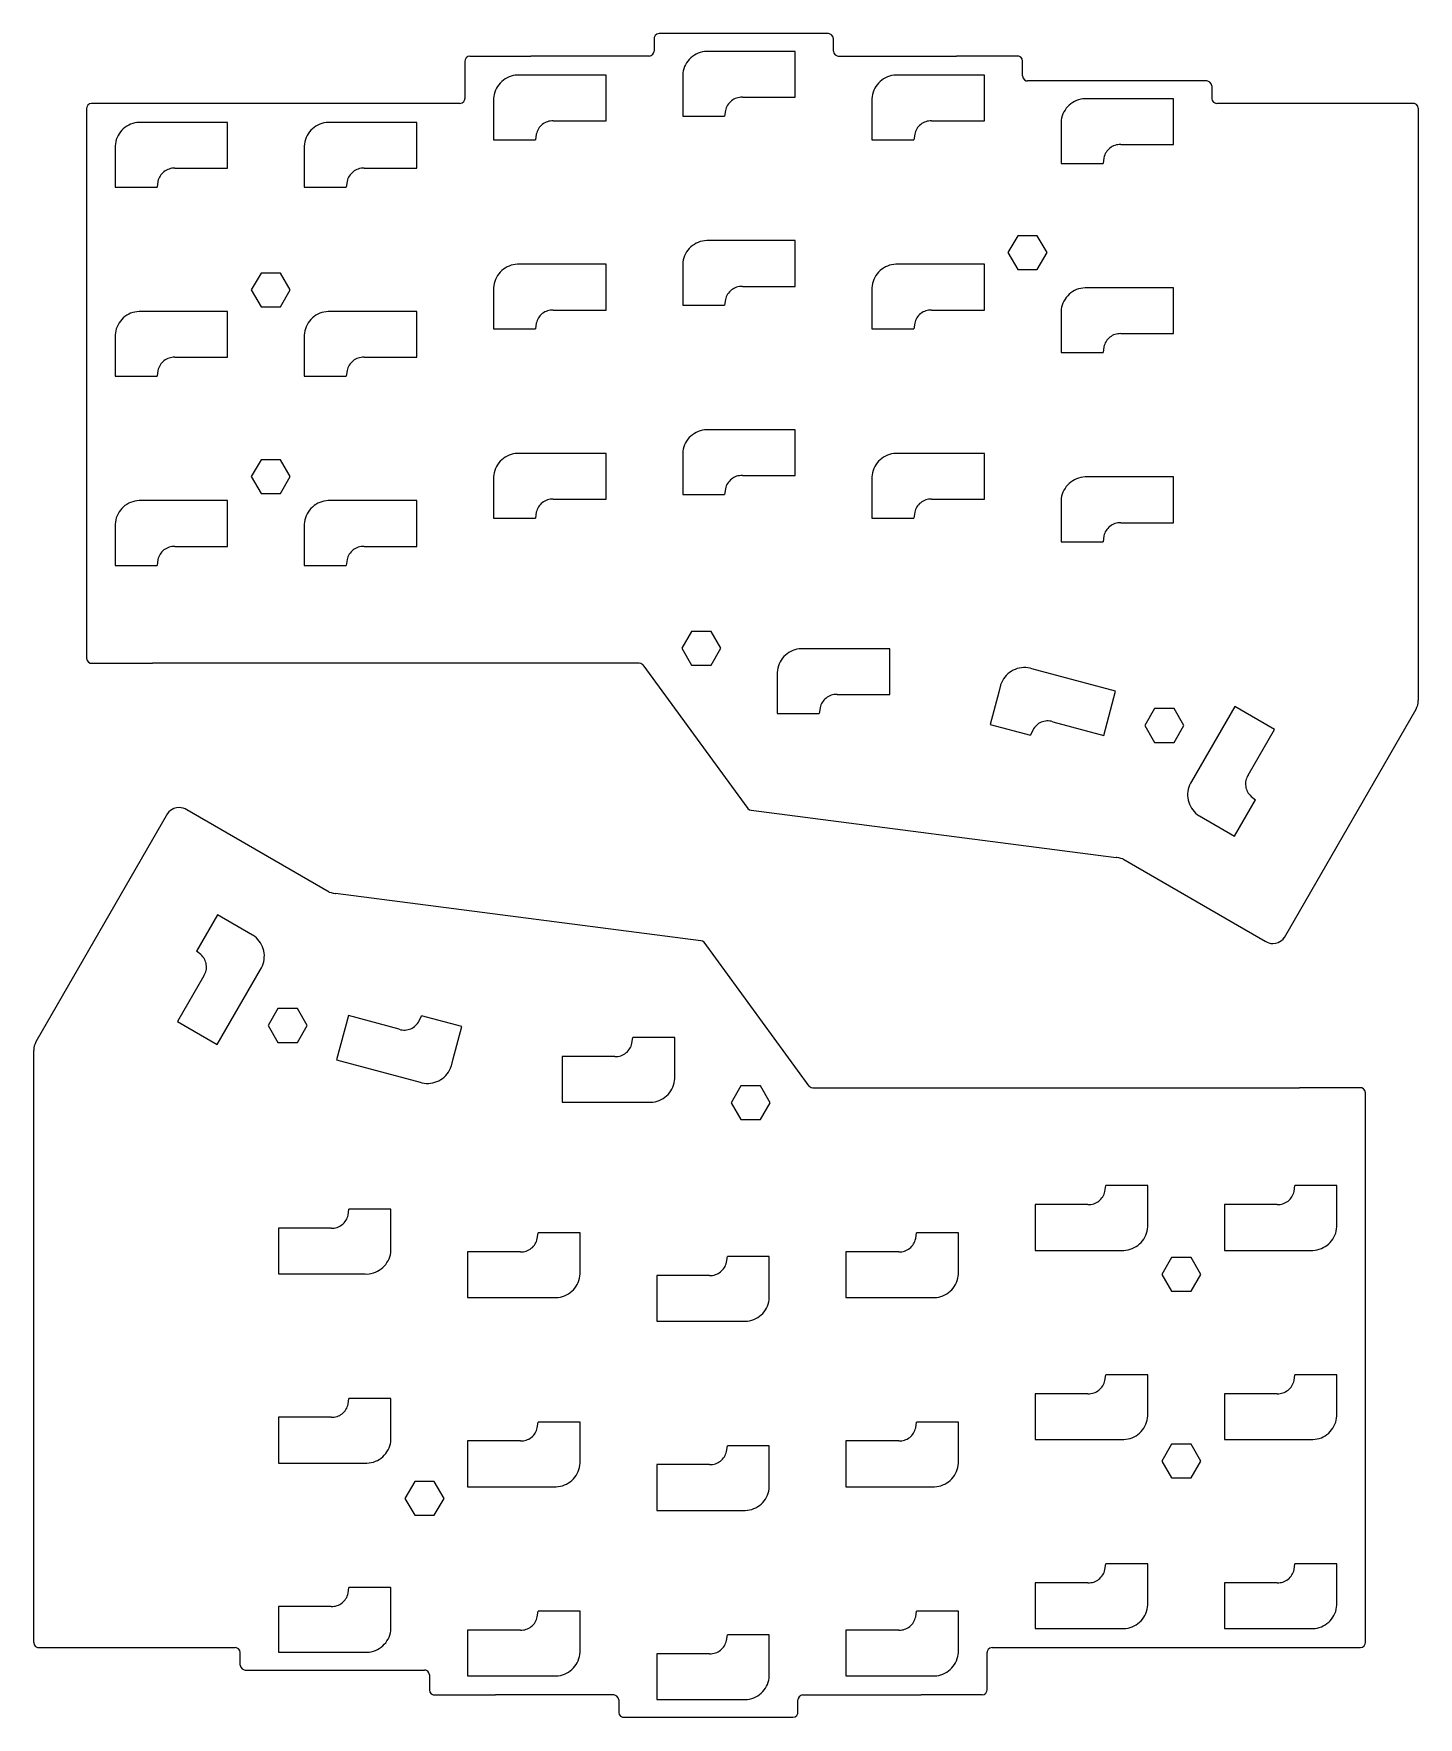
# Model space of a CAD drawing. Header units: inches. Extents: x 1.34 to 6.81, y 0.67 to 7.33.
import ezdxf

# ---------------------------------------------------------------- set-up
doc = ezdxf.new("R2010")
doc.units = ezdxf.units.IN
doc.header["$MEASUREMENT"] = 0

msp = doc.modelspace()

# ---------------------------------------------------------------- linework, layer by layer
at = {"color": 7, "linetype": 'Continuous', "lineweight": 25}
for p, q in [((3.8107, 7.3261), (3.8022, 7.3241)), ((4.48, 7.3261), (3.8107, 7.3261)), ((4.4849, 7.3254), (4.48, 7.3261)), ((4.4925, 7.3215), (4.4849, 7.3254)), ((3.7917, 7.3112), (3.791, 7.3063)), ((3.791, 7.3063), (3.791, 7.2571)), ((3.7955, 7.3188), (3.7917, 7.3112)), ((3.8022, 7.3241), (3.7955, 7.3188)), ((4.4978, 7.3148), (4.4925, 7.3215)), ((4.4997, 7.3063), (4.4978, 7.3148)), ((4.4997, 7.2571), (4.4997, 7.3063)), ((3.0436, 7.2226), (3.043, 7.2177)), ((3.043, 7.2177), (3.043, 7.0701)), ((3.0475, 7.2302), (3.0436, 7.2226)), ((3.0542, 7.2355), (3.0475, 7.2302)), ((3.0627, 7.2374), (3.0542, 7.2355)), ((3.0627, 7.2374), (3.3039, 7.2374)), ((3.4913, 7.2375), (3.3039, 7.2374)), ((3.7713, 7.2375), (3.4913, 7.2375)), ((3.7713, 7.2375), (3.7799, 7.2393)), ((3.7799, 7.2393), (3.7866, 7.2446)), ((3.7866, 7.2446), (3.7904, 7.2522)), ((3.7904, 7.2522), (3.791, 7.2571)), ((3.9117, 7.1956), (3.9087, 7.1876)), ((3.9154, 7.2034), (3.9117, 7.1956)), ((3.9197, 7.2108), (3.9154, 7.2034)), ((3.9247, 7.2178), (3.9197, 7.2108)), ((3.9303, 7.2244), (3.9247, 7.2178)), ((3.9364, 7.2304), (3.9303, 7.2244)), ((3.943, 7.2359), (3.9364, 7.2304)), ((3.9501, 7.2408), (3.943, 7.2359)), ((3.9576, 7.245), (3.9501, 7.2408)), ((3.9654, 7.2486), (3.9576, 7.245)), ((3.9735, 7.2515), (3.9654, 7.2486)), ((3.9818, 7.2537), (3.9735, 7.2515)), ((3.9903, 7.2551), (3.9818, 7.2537)), ((3.9989, 7.2558), (3.9903, 7.2551)), ((4.0065, 7.2557), (3.9989, 7.2558)), ((4.3489, 7.2557), (4.0065, 7.2557)), ((4.3489, 7.0746), (4.3489, 7.2557)), ((4.4997, 7.2571), (4.5016, 7.2486)), ((4.5016, 7.2486), (4.5069, 7.2419)), ((4.5069, 7.2419), (4.5145, 7.238)), ((4.5145, 7.238), (4.5194, 7.2374)), ((4.5194, 7.2374), (4.7964, 7.2374)), ((4.7964, 7.2374), (4.987, 7.2375)), ((5.2281, 7.2375), (4.987, 7.2375)), ((5.233, 7.2368), (5.2281, 7.2375)), ((5.2406, 7.2329), (5.233, 7.2368)), ((5.2458, 7.2263), (5.2406, 7.2329)), ((5.2477, 7.2177), (5.2458, 7.2263)), ((5.2477, 7.1587), (5.2477, 7.2177)), ((3.1822, 7.1309), (3.1767, 7.1243)), ((3.1884, 7.1369), (3.1822, 7.1309)), ((3.195, 7.1424), (3.1884, 7.1369)), ((3.2021, 7.1473), (3.195, 7.1424)), ((3.2095, 7.1515), (3.2021, 7.1473)), ((3.2173, 7.1551), (3.2095, 7.1515)), ((3.2254, 7.158), (3.2173, 7.1551)), ((3.2338, 7.1602), (3.2254, 7.158)), ((3.2423, 7.1616), (3.2338, 7.1602)), ((3.2508, 7.1623), (3.2423, 7.1616)), ((3.2584, 7.1622), (3.2508, 7.1623)), ((3.6009, 7.1622), (3.2584, 7.1622)), ((3.6009, 6.9811), (3.6009, 7.1622)), ((3.9042, 7.1641), (3.904, 7.1632)), ((3.904, 7.1632), (3.904, 6.9998)), ((3.9048, 7.1709), (3.9042, 7.1641)), ((3.9064, 7.1793), (3.9048, 7.1709)), ((3.9087, 7.1876), (3.9064, 7.1793)), ((4.6783, 7.1309), (4.6727, 7.1243)), ((4.6844, 7.1369), (4.6783, 7.1309)), ((4.6911, 7.1424), (4.6844, 7.1369)), ((4.6981, 7.1473), (4.6911, 7.1424)), ((4.7056, 7.1515), (4.6981, 7.1473)), ((4.7134, 7.1551), (4.7056, 7.1515)), ((4.7215, 7.158), (4.7134, 7.1551)), ((4.7298, 7.1602), (4.7215, 7.158)), ((4.7383, 7.1616), (4.7298, 7.1602)), ((4.7469, 7.1623), (4.7383, 7.1616)), ((4.7545, 7.1622), (4.7469, 7.1623)), ((5.0969, 7.1622), (4.7545, 7.1622)), ((5.0969, 6.9811), (5.0969, 7.1622)), ((5.2477, 7.1587), (5.2497, 7.1501)), ((5.2497, 7.1501), (5.2549, 7.1435)), ((5.2549, 7.1435), (5.2625, 7.1396)), ((5.2625, 7.1396), (5.2674, 7.1391)), ((5.9761, 7.1391), (5.2674, 7.1391)), ((5.981, 7.1384), (5.9761, 7.1391)), ((5.9886, 7.1345), (5.981, 7.1384)), ((5.9938, 7.1278), (5.9886, 7.1345)), ((5.9958, 7.1193), (5.9938, 7.1278)), ((3.0385, 7.0576), (3.0424, 7.0652)), ((3.0424, 7.0652), (3.043, 7.0701)), ((3.1562, 7.0706), (3.156, 7.0697)), ((3.156, 7.0697), (3.156, 6.9063)), ((3.1568, 7.0773), (3.1562, 7.0706)), ((3.1584, 7.0858), (3.1568, 7.0773)), ((3.1607, 7.0941), (3.1584, 7.0858)), ((3.1636, 7.1021), (3.1607, 7.0941)), ((3.1673, 7.1099), (3.1636, 7.1021)), ((3.1717, 7.1173), (3.1673, 7.1099)), ((3.1767, 7.1243), (3.1717, 7.1173)), ((4.097, 7.0606), (4.0927, 7.0568)), ((4.1017, 7.0639), (4.097, 7.0606)), ((4.1066, 7.0668), (4.1017, 7.0639)), ((4.1118, 7.0693), (4.1066, 7.0668)), ((4.1171, 7.0714), (4.1118, 7.0693)), ((4.1227, 7.0729), (4.1171, 7.0714)), ((4.1283, 7.074), (4.1227, 7.0729)), ((4.134, 7.0745), (4.1283, 7.074)), ((4.1404, 7.0746), (4.134, 7.0745)), ((4.1404, 7.0746), (4.3489, 7.0746)), ((4.6529, 7.0773), (4.6521, 7.0687)), ((4.6521, 7.0687), (4.6521, 6.9063)), ((4.6544, 7.0858), (4.6529, 7.0773)), ((4.6567, 7.0941), (4.6544, 7.0858)), ((4.6597, 7.1021), (4.6567, 7.0941)), ((4.6634, 7.1099), (4.6597, 7.1021)), ((4.6677, 7.1173), (4.6634, 7.1099)), ((4.6727, 7.1243), (4.6677, 7.1173)), ((5.4614, 7.0616), (5.4536, 7.058)), ((5.4695, 7.0645), (5.4614, 7.0616)), ((5.4779, 7.0666), (5.4695, 7.0645)), ((5.4863, 7.0681), (5.4779, 7.0666)), ((5.4949, 7.0688), (5.4863, 7.0681)), ((5.5025, 7.0687), (5.4949, 7.0688)), ((5.845, 7.0687), (5.5025, 7.0687)), ((5.845, 6.8876), (5.845, 7.0687)), ((5.9958, 7.1193), (5.9958, 7.0701)), ((5.9958, 7.0701), (5.9977, 7.0616)), ((5.9977, 7.0616), (6.0029, 7.0549)), ((1.5476, 7.0356), (1.5469, 7.0307)), ((1.5469, 7.0307), (1.5469, 4.8555)), ((1.5514, 7.0432), (1.5476, 7.0356)), ((1.5581, 7.0485), (1.5514, 7.0432)), ((1.5666, 7.0504), (1.5581, 7.0485)), ((3.0233, 7.0504), (1.5666, 7.0504)), ((3.0233, 7.0504), (3.0319, 7.0523)), ((3.0319, 7.0523), (3.0385, 7.0576)), ((3.904, 6.9998), (4.0699, 6.9998)), ((4.0733, 7.0224), (4.0699, 6.9998)), ((4.0747, 7.0279), (4.0733, 7.0224)), ((4.0766, 7.0333), (4.0747, 7.0279)), ((4.079, 7.0385), (4.0766, 7.0333)), ((4.0818, 7.0435), (4.079, 7.0385)), ((4.085, 7.0483), (4.0818, 7.0435)), ((4.0887, 7.0527), (4.085, 7.0483)), ((4.0927, 7.0568), (4.0887, 7.0527)), ((5.4025, 6.9923), (5.4009, 6.9838)), ((5.4047, 7.0006), (5.4025, 6.9923)), ((5.4077, 7.0086), (5.4047, 7.0006)), ((5.4114, 7.0164), (5.4077, 7.0086)), ((5.4158, 7.0238), (5.4114, 7.0164)), ((5.4208, 7.0308), (5.4158, 7.0238)), ((5.4263, 7.0374), (5.4208, 7.0308)), ((5.4324, 7.0434), (5.4263, 7.0374)), ((5.4391, 7.0489), (5.4324, 7.0434)), ((5.4461, 7.0538), (5.4391, 7.0489)), ((5.4536, 7.058), (5.4461, 7.0538)), ((6.0029, 7.0549), (6.0105, 7.051)), ((6.0105, 7.051), (6.0154, 7.0504)), ((6.793, 7.0505), (6.0154, 7.0504)), ((6.0154, 7.0504), (6.0154, 7.0504)), ((6.7979, 7.0498), (6.793, 7.0505)), ((6.8055, 7.0459), (6.7979, 7.0498)), ((6.8107, 7.0392), (6.8055, 7.0459)), ((6.8127, 7.0308), (6.8107, 7.0392)), ((6.8127, 7.0308), (6.8127, 4.6893)), ((1.6756, 6.9303), (1.6713, 6.9229)), ((1.6806, 6.9373), (1.6756, 6.9303)), ((1.6862, 6.9439), (1.6806, 6.9373)), ((1.6923, 6.9499), (1.6862, 6.9439)), ((1.6989, 6.9554), (1.6923, 6.9499)), ((1.706, 6.9603), (1.6989, 6.9554)), ((1.7135, 6.9645), (1.706, 6.9603)), ((1.7213, 6.9681), (1.7135, 6.9645)), ((1.7294, 6.971), (1.7213, 6.9681)), ((1.7377, 6.9731), (1.7294, 6.971)), ((1.7462, 6.9746), (1.7377, 6.9731)), ((1.7547, 6.9753), (1.7462, 6.9746)), ((1.7624, 6.9752), (1.7547, 6.9753)), ((2.1048, 6.9752), (1.7624, 6.9752)), ((2.1048, 6.7941), (2.1048, 6.9752)), ((2.4237, 6.9303), (2.4193, 6.9229)), ((2.4286, 6.9373), (2.4237, 6.9303)), ((2.4342, 6.9439), (2.4286, 6.9373)), ((2.4403, 6.9499), (2.4342, 6.9439)), ((2.447, 6.9554), (2.4403, 6.9499)), ((2.454, 6.9603), (2.447, 6.9554)), ((2.4615, 6.9645), (2.454, 6.9603)), ((2.4693, 6.9681), (2.4615, 6.9645)), ((2.4774, 6.971), (2.4693, 6.9681)), ((2.4857, 6.9731), (2.4774, 6.971)), ((2.4942, 6.9746), (2.4857, 6.9731)), ((2.5028, 6.9753), (2.4942, 6.9746)), ((2.5104, 6.9752), (2.5028, 6.9753)), ((2.8528, 6.9752), (2.5104, 6.9752)), ((2.8528, 6.7941), (2.8528, 6.9752)), ((3.3253, 6.9289), (3.3219, 6.9063)), ((3.3267, 6.9344), (3.3253, 6.9289)), ((3.3286, 6.9398), (3.3267, 6.9344)), ((3.331, 6.945), (3.3286, 6.9398)), ((3.3338, 6.95), (3.331, 6.945)), ((3.337, 6.9548), (3.3338, 6.95)), ((3.3406, 6.9592), (3.337, 6.9548)), ((3.3446, 6.9633), (3.3406, 6.9592)), ((3.349, 6.9671), (3.3446, 6.9633)), ((3.3536, 6.9704), (3.349, 6.9671)), ((3.3586, 6.9733), (3.3536, 6.9704)), ((3.3638, 6.9758), (3.3586, 6.9733)), ((3.3691, 6.9779), (3.3638, 6.9758)), ((3.3746, 6.9794), (3.3691, 6.9779)), ((3.3803, 6.9805), (3.3746, 6.9794)), ((3.386, 6.981), (3.3803, 6.9805)), ((3.3924, 6.9811), (3.386, 6.981)), ((3.3924, 6.9811), (3.6009, 6.9811)), ((4.8214, 6.9289), (4.818, 6.9063)), ((4.8228, 6.9344), (4.8214, 6.9289)), ((4.8247, 6.9398), (4.8228, 6.9344)), ((4.827, 6.945), (4.8247, 6.9398)), ((4.8298, 6.95), (4.827, 6.945)), ((4.8331, 6.9548), (4.8298, 6.95)), ((4.8367, 6.9592), (4.8331, 6.9548)), ((4.8407, 6.9633), (4.8367, 6.9592)), ((4.845, 6.9671), (4.8407, 6.9633)), ((4.8497, 6.9704), (4.845, 6.9671)), ((4.8546, 6.9733), (4.8497, 6.9704)), ((4.8598, 6.9758), (4.8546, 6.9733)), ((4.8652, 6.9779), (4.8598, 6.9758)), ((4.8707, 6.9794), (4.8652, 6.9779)), ((4.8763, 6.9805), (4.8707, 6.9794)), ((4.8821, 6.981), (4.8763, 6.9805)), ((4.8884, 6.9811), (4.8821, 6.981)), ((4.8884, 6.9811), (5.0969, 6.9811)), ((5.4009, 6.9838), (5.4001, 6.9752)), ((5.4001, 6.9752), (5.4001, 6.8128)), ((1.66, 6.8823), (1.6599, 6.8813)), ((1.6599, 6.8813), (1.6599, 6.7193)), ((1.6608, 6.8903), (1.66, 6.8823)), ((1.6623, 6.8988), (1.6608, 6.8903)), ((1.6646, 6.9071), (1.6623, 6.8988)), ((1.6676, 6.9151), (1.6646, 6.9071)), ((1.6713, 6.9229), (1.6676, 6.9151)), ((2.4088, 6.8903), (2.408, 6.8817)), ((2.408, 6.8817), (2.408, 6.7193)), ((2.4103, 6.8988), (2.4088, 6.8903)), ((2.4126, 6.9071), (2.4103, 6.8988)), ((2.4156, 6.9151), (2.4126, 6.9071)), ((2.4193, 6.9229), (2.4156, 6.9151)), ((3.156, 6.9063), (3.3219, 6.9063)), ((4.6521, 6.9063), (4.818, 6.9063)), ((5.5811, 6.8613), (5.5779, 6.8565)), ((5.5847, 6.8657), (5.5811, 6.8613)), ((5.5887, 6.8698), (5.5847, 6.8657)), ((5.5931, 6.8736), (5.5887, 6.8698)), ((5.5977, 6.8769), (5.5931, 6.8736)), ((5.6027, 6.8798), (5.5977, 6.8769)), ((5.6078, 6.8823), (5.6027, 6.8798)), ((5.6132, 6.8843), (5.6078, 6.8823)), ((5.6187, 6.8859), (5.6132, 6.8843)), ((5.6244, 6.887), (5.6187, 6.8859)), ((5.6301, 6.8875), (5.6244, 6.887)), ((5.6364, 6.8876), (5.6301, 6.8875)), ((5.6364, 6.8876), (5.845, 6.8876)), ((1.8786, 6.7924), (1.8731, 6.7908)), ((1.8842, 6.7935), (1.8786, 6.7924)), ((1.8899, 6.794), (1.8842, 6.7935)), ((1.8963, 6.7941), (1.8899, 6.794)), ((1.8963, 6.7941), (2.1048, 6.7941)), ((2.6266, 6.7924), (2.6211, 6.7908)), ((2.6322, 6.7935), (2.6266, 6.7924)), ((2.638, 6.794), (2.6322, 6.7935)), ((2.6443, 6.7941), (2.638, 6.794)), ((2.6443, 6.7941), (2.8528, 6.7941)), ((5.4001, 6.8128), (5.566, 6.8128)), ((5.5694, 6.8354), (5.566, 6.8128)), ((5.5708, 6.8409), (5.5694, 6.8354)), ((5.5727, 6.8463), (5.5708, 6.8409)), ((5.5751, 6.8515), (5.5727, 6.8463)), ((5.5779, 6.8565), (5.5751, 6.8515)), ((1.8292, 6.7419), (1.8258, 6.7193)), ((1.8306, 6.7474), (1.8292, 6.7419)), ((1.8325, 6.7528), (1.8306, 6.7474)), ((1.8349, 6.758), (1.8325, 6.7528)), ((1.8377, 6.763), (1.8349, 6.758)), ((1.8409, 6.7678), (1.8377, 6.763)), ((1.8446, 6.7722), (1.8409, 6.7678)), ((1.8486, 6.7763), (1.8446, 6.7722)), ((1.8529, 6.78), (1.8486, 6.7763)), ((1.8576, 6.7834), (1.8529, 6.78)), ((1.8625, 6.7863), (1.8576, 6.7834)), ((1.8677, 6.7888), (1.8625, 6.7863)), ((1.8731, 6.7908), (1.8677, 6.7888)), ((2.5773, 6.7419), (2.5739, 6.7193)), ((2.5787, 6.7474), (2.5773, 6.7419)), ((2.5806, 6.7528), (2.5787, 6.7474)), ((2.5829, 6.758), (2.5806, 6.7528)), ((2.5857, 6.763), (2.5829, 6.758)), ((2.589, 6.7678), (2.5857, 6.763)), ((2.5926, 6.7722), (2.589, 6.7678)), ((2.5966, 6.7763), (2.5926, 6.7722)), ((2.601, 6.78), (2.5966, 6.7763)), ((2.6056, 6.7834), (2.601, 6.78)), ((2.6105, 6.7863), (2.6056, 6.7834)), ((2.6157, 6.7888), (2.6105, 6.7863)), ((2.6211, 6.7908), (2.6157, 6.7888)), ((1.6599, 6.7193), (1.8258, 6.7193)), ((2.408, 6.7193), (2.5739, 6.7193)), ((5.2288, 6.5269), (5.1901, 6.46)), ((5.3061, 6.5269), (5.2288, 6.5269)), ((5.3447, 6.46), (5.3061, 6.5269)), ((3.9197, 6.4628), (3.9154, 6.4554)), ((3.9247, 6.4698), (3.9197, 6.4628)), ((3.9303, 6.4764), (3.9247, 6.4698)), ((3.9364, 6.4824), (3.9303, 6.4764)), ((3.943, 6.4879), (3.9364, 6.4824)), ((3.9501, 6.4928), (3.943, 6.4879)), ((3.9576, 6.497), (3.9501, 6.4928)), ((3.9654, 6.5006), (3.9576, 6.497)), ((3.9735, 6.5035), (3.9654, 6.5006)), ((3.9818, 6.5056), (3.9735, 6.5035)), ((3.9903, 6.5071), (3.9818, 6.5056)), ((3.9989, 6.5078), (3.9903, 6.5071)), ((4.0065, 6.5077), (3.9989, 6.5078)), ((4.3489, 6.5077), (4.0065, 6.5077)), ((4.3489, 6.3266), (4.3489, 6.5077)), ((5.1901, 6.46), (5.2288, 6.393)), ((5.3061, 6.393), (5.3447, 6.46)), ((3.195, 6.3944), (3.1884, 6.3889)), ((3.2021, 6.3992), (3.195, 6.3944)), ((3.2095, 6.4035), (3.2021, 6.3992)), ((3.2173, 6.4071), (3.2095, 6.4035)), ((3.2254, 6.41), (3.2173, 6.4071)), ((3.2338, 6.4121), (3.2254, 6.41)), ((3.2422, 6.4136), (3.2338, 6.4121)), ((3.2508, 6.4142), (3.2422, 6.4136)), ((3.2584, 6.4142), (3.2508, 6.4142)), ((3.6009, 6.4142), (3.2584, 6.4142)), ((3.6009, 6.2331), (3.6009, 6.4142)), ((3.9042, 6.4161), (3.904, 6.4152)), ((3.904, 6.4152), (3.904, 6.2518)), ((3.9048, 6.4228), (3.9042, 6.4161)), ((3.9064, 6.4313), (3.9048, 6.4228)), ((3.9087, 6.4395), (3.9064, 6.4313)), ((3.9117, 6.4476), (3.9087, 6.4395)), ((3.9154, 6.4554), (3.9117, 6.4476)), ((4.691, 6.3944), (4.6844, 6.3889)), ((4.6981, 6.3992), (4.691, 6.3944)), ((4.7056, 6.4035), (4.6981, 6.3992)), ((4.7134, 6.4071), (4.7056, 6.4035)), ((4.7215, 6.41), (4.7134, 6.4071)), ((4.7298, 6.4121), (4.7215, 6.41)), ((4.7383, 6.4136), (4.7298, 6.4121)), ((4.7469, 6.4142), (4.7383, 6.4136)), ((4.7545, 6.4142), (4.7469, 6.4142)), ((5.0969, 6.4142), (4.7545, 6.4142)), ((5.0969, 6.2331), (5.0969, 6.4142)), ((5.2288, 6.393), (5.3061, 6.393)), ((2.2367, 6.3793), (2.198, 6.3123)), ((2.3139, 6.3793), (2.2367, 6.3793)), ((2.3526, 6.3123), (2.3139, 6.3793)), ((3.1568, 6.3293), (3.1562, 6.3223)), ((3.1584, 6.3378), (3.1568, 6.3293)), ((3.1607, 6.3461), (3.1584, 6.3378)), ((3.1636, 6.3541), (3.1607, 6.3461)), ((3.1673, 6.3619), (3.1636, 6.3541)), ((3.1717, 6.3693), (3.1673, 6.3619)), ((3.1767, 6.3763), (3.1717, 6.3693)), ((3.1822, 6.3829), (3.1767, 6.3763)), ((3.1884, 6.3889), (3.1822, 6.3829)), ((4.134, 6.3265), (4.1283, 6.3259)), ((4.1404, 6.3266), (4.134, 6.3265)), ((4.1404, 6.3266), (4.3489, 6.3266)), ((4.6529, 6.3293), (4.6521, 6.3207)), ((4.6544, 6.3378), (4.6529, 6.3293)), ((4.6567, 6.346), (4.6544, 6.3378)), ((4.6597, 6.3541), (4.6567, 6.346)), ((4.6634, 6.3619), (4.6597, 6.3541)), ((4.6677, 6.3693), (4.6634, 6.3619)), ((4.6727, 6.3763), (4.6677, 6.3693)), ((4.6783, 6.3828), (4.6727, 6.3763)), ((4.6844, 6.3889), (4.6783, 6.3828)), ((2.198, 6.3123), (2.2367, 6.2454)), ((2.3139, 6.2454), (2.3526, 6.3123)), ((3.1562, 6.3223), (3.156, 6.3213)), ((3.156, 6.3213), (3.156, 6.1583)), ((4.0733, 6.2744), (4.0699, 6.2518)), ((4.0747, 6.2799), (4.0733, 6.2744)), ((4.0766, 6.2853), (4.0747, 6.2799)), ((4.079, 6.2905), (4.0766, 6.2853)), ((4.0818, 6.2955), (4.079, 6.2905)), ((4.085, 6.3003), (4.0818, 6.2955)), ((4.0887, 6.3047), (4.085, 6.3003)), ((4.0927, 6.3088), (4.0887, 6.3047)), ((4.097, 6.3125), (4.0927, 6.3088)), ((4.1017, 6.3159), (4.097, 6.3125)), ((4.1066, 6.3188), (4.1017, 6.3159)), ((4.1118, 6.3213), (4.1066, 6.3188)), ((4.1171, 6.3233), (4.1118, 6.3213)), ((4.1227, 6.3249), (4.1171, 6.3233)), ((4.1283, 6.3259), (4.1227, 6.3249)), ((4.6521, 6.3207), (4.6521, 6.1583)), ((5.4077, 6.2606), (5.4047, 6.2525)), ((5.4114, 6.2684), (5.4077, 6.2606)), ((5.4158, 6.2758), (5.4114, 6.2684)), ((5.4208, 6.2828), (5.4158, 6.2758)), ((5.4263, 6.2893), (5.4208, 6.2828)), ((5.4324, 6.2954), (5.4263, 6.2893)), ((5.4391, 6.3009), (5.4324, 6.2954)), ((5.4461, 6.3057), (5.4391, 6.3009)), ((5.4536, 6.31), (5.4461, 6.3057)), ((5.4614, 6.3136), (5.4536, 6.31)), ((5.4695, 6.3165), (5.4614, 6.3136)), ((5.4779, 6.3186), (5.4695, 6.3165)), ((5.4863, 6.3201), (5.4779, 6.3186)), ((5.4949, 6.3207), (5.4863, 6.3201)), ((5.5025, 6.3207), (5.4949, 6.3207)), ((5.845, 6.3207), (5.5025, 6.3207)), ((5.845, 6.1396), (5.845, 6.3207)), ((1.6862, 6.1958), (1.6806, 6.1893)), ((1.6923, 6.2019), (1.6862, 6.1958)), ((1.6989, 6.2074), (1.6923, 6.2019)), ((1.706, 6.2122), (1.6989, 6.2074)), ((1.7135, 6.2165), (1.706, 6.2122)), ((1.7213, 6.2201), (1.7135, 6.2165)), ((1.7294, 6.2229), (1.7213, 6.2201)), ((1.7377, 6.2251), (1.7294, 6.2229)), ((1.7462, 6.2265), (1.7377, 6.2251)), ((1.7547, 6.2272), (1.7462, 6.2265)), ((1.7624, 6.2272), (1.7547, 6.2272)), ((2.1048, 6.2272), (1.7624, 6.2272)), ((2.1048, 6.0461), (2.1048, 6.2272)), ((2.2367, 6.2454), (2.3139, 6.2454)), ((2.4342, 6.1958), (2.4286, 6.1893)), ((2.4403, 6.2019), (2.4342, 6.1958)), ((2.447, 6.2074), (2.4403, 6.2019)), ((2.454, 6.2122), (2.447, 6.2074)), ((2.4615, 6.2165), (2.454, 6.2122)), ((2.4693, 6.2201), (2.4615, 6.2165)), ((2.4774, 6.2229), (2.4693, 6.2201)), ((2.4857, 6.2251), (2.4774, 6.2229)), ((2.4942, 6.2265), (2.4857, 6.2251)), ((2.5028, 6.2272), (2.4942, 6.2265)), ((2.5104, 6.2272), (2.5028, 6.2272)), ((2.8528, 6.2272), (2.5104, 6.2272)), ((2.8528, 6.0461), (2.8528, 6.2272)), ((3.331, 6.197), (3.3286, 6.1918)), ((3.3338, 6.202), (3.331, 6.197)), ((3.337, 6.2067), (3.3338, 6.202)), ((3.3406, 6.2112), (3.337, 6.2067)), ((3.3446, 6.2153), (3.3406, 6.2112)), ((3.349, 6.219), (3.3446, 6.2153)), ((3.3536, 6.2224), (3.349, 6.219)), ((3.3586, 6.2253), (3.3536, 6.2224)), ((3.3638, 6.2278), (3.3586, 6.2253)), ((3.3691, 6.2298), (3.3638, 6.2278)), ((3.3746, 6.2314), (3.3691, 6.2298)), ((3.3803, 6.2324), (3.3746, 6.2314)), ((3.386, 6.233), (3.3803, 6.2324)), ((3.3924, 6.2331), (3.386, 6.233)), ((3.3924, 6.2331), (3.6009, 6.2331)), ((3.904, 6.2518), (4.0699, 6.2518)), ((4.827, 6.197), (4.8247, 6.1918)), ((4.8298, 6.202), (4.827, 6.197)), ((4.8331, 6.2067), (4.8298, 6.202)), ((4.8367, 6.2112), (4.8331, 6.2067)), ((4.8407, 6.2153), (4.8367, 6.2112)), ((4.845, 6.219), (4.8407, 6.2153)), ((4.8497, 6.2224), (4.845, 6.219)), ((4.8546, 6.2253), (4.8497, 6.2224)), ((4.8598, 6.2278), (4.8546, 6.2253)), ((4.8652, 6.2298), (4.8598, 6.2278)), ((4.8707, 6.2314), (4.8652, 6.2298)), ((4.8763, 6.2324), (4.8707, 6.2314)), ((4.8821, 6.233), (4.8763, 6.2324)), ((4.8884, 6.2331), (4.8821, 6.233)), ((4.8884, 6.2331), (5.0969, 6.2331)), ((5.4009, 6.2358), (5.4001, 6.2272)), ((5.4001, 6.2272), (5.4001, 6.0648)), ((5.4025, 6.2443), (5.4009, 6.2358)), ((5.4047, 6.2525), (5.4025, 6.2443)), ((1.66, 6.1343), (1.6599, 6.1333)), ((1.6599, 6.1333), (1.6599, 5.9713)), ((1.6608, 6.1423), (1.66, 6.1343)), ((1.6623, 6.1508), (1.6608, 6.1423)), ((1.6646, 6.159), (1.6623, 6.1508)), ((1.6676, 6.1671), (1.6646, 6.159)), ((1.6713, 6.1749), (1.6676, 6.1671)), ((1.6756, 6.1823), (1.6713, 6.1749)), ((1.6806, 6.1893), (1.6756, 6.1823)), ((2.4088, 6.1423), (2.408, 6.1337)), ((2.408, 6.1337), (2.408, 5.9713)), ((2.4103, 6.1508), (2.4088, 6.1423)), ((2.4126, 6.1591), (2.4103, 6.1508)), ((2.4156, 6.1671), (2.4126, 6.1591)), ((2.4193, 6.1749), (2.4156, 6.1671)), ((2.4237, 6.1823), (2.4193, 6.1749)), ((2.4286, 6.1893), (2.4237, 6.1823)), ((3.156, 6.1583), (3.3219, 6.1583)), ((3.3253, 6.1809), (3.3219, 6.1583)), ((3.3267, 6.1863), (3.3253, 6.1809)), ((3.3286, 6.1918), (3.3267, 6.1863)), ((4.6521, 6.1583), (4.818, 6.1583)), ((4.8214, 6.1809), (4.818, 6.1583)), ((4.8228, 6.1864), (4.8214, 6.1809)), ((4.8247, 6.1918), (4.8228, 6.1864)), ((5.5977, 6.1289), (5.5931, 6.1255)), ((5.6027, 6.1318), (5.5977, 6.1289)), ((5.6078, 6.1343), (5.6027, 6.1318)), ((5.6132, 6.1363), (5.6078, 6.1343)), ((5.6187, 6.1379), (5.6132, 6.1363)), ((5.6244, 6.1389), (5.6187, 6.1379)), ((5.6301, 6.1395), (5.6244, 6.1389)), ((5.6364, 6.1396), (5.6301, 6.1395)), ((5.6364, 6.1396), (5.845, 6.1396)), ((5.4001, 6.0648), (5.566, 6.0648)), ((5.5694, 6.0874), (5.566, 6.0648)), ((5.5708, 6.0928), (5.5694, 6.0874)), ((5.5727, 6.0983), (5.5708, 6.0928)), ((5.5751, 6.1035), (5.5727, 6.0983)), ((5.5779, 6.1085), (5.5751, 6.1035)), ((5.5811, 6.1132), (5.5779, 6.1085)), ((5.5847, 6.1177), (5.5811, 6.1132)), ((5.5887, 6.1218), (5.5847, 6.1177)), ((5.5931, 6.1255), (5.5887, 6.1218)), ((1.8292, 5.9939), (1.8258, 5.9713)), ((1.8306, 5.9993), (1.8292, 5.9939)), ((1.8325, 6.0048), (1.8306, 5.9993)), ((1.8349, 6.01), (1.8325, 6.0048)), ((1.8377, 6.015), (1.8349, 6.01)), ((1.8409, 6.0197), (1.8377, 6.015)), ((1.8446, 6.0242), (1.8409, 6.0197)), ((1.8486, 6.0283), (1.8446, 6.0242)), ((1.8529, 6.032), (1.8486, 6.0283)), ((1.8576, 6.0354), (1.8529, 6.032)), ((1.8625, 6.0383), (1.8576, 6.0354)), ((1.8677, 6.0408), (1.8625, 6.0383)), ((1.8731, 6.0428), (1.8677, 6.0408)), ((1.8786, 6.0444), (1.8731, 6.0428)), ((1.8842, 6.0454), (1.8786, 6.0444)), ((1.8899, 6.046), (1.8842, 6.0454)), ((1.8963, 6.0461), (1.8899, 6.046)), ((1.8963, 6.0461), (2.1048, 6.0461)), ((2.5773, 5.9939), (2.5739, 5.9713)), ((2.5787, 5.9993), (2.5773, 5.9939)), ((2.5806, 6.0048), (2.5787, 5.9993)), ((2.5829, 6.01), (2.5806, 6.0048)), ((2.5857, 6.015), (2.5829, 6.01)), ((2.589, 6.0197), (2.5857, 6.015)), ((2.5926, 6.0242), (2.589, 6.0197)), ((2.5966, 6.0283), (2.5926, 6.0242)), ((2.601, 6.032), (2.5966, 6.0283)), ((2.6056, 6.0354), (2.601, 6.032)), ((2.6105, 6.0383), (2.6056, 6.0354)), ((2.6157, 6.0408), (2.6105, 6.0383)), ((2.6211, 6.0428), (2.6157, 6.0408)), ((2.6266, 6.0444), (2.6211, 6.0428)), ((2.6322, 6.0454), (2.6266, 6.0444)), ((2.638, 6.046), (2.6322, 6.0454)), ((2.6443, 6.0461), (2.638, 6.046)), ((2.6443, 6.0461), (2.8528, 6.0461)), ((1.6599, 5.9713), (1.8258, 5.9713)), ((2.408, 5.9713), (2.5739, 5.9713)), ((3.9303, 5.7283), (3.9247, 5.7218)), ((3.9364, 5.7344), (3.9303, 5.7283)), ((3.943, 5.7398), (3.9364, 5.7344)), ((3.9501, 5.7447), (3.943, 5.7398)), ((3.9576, 5.749), (3.9501, 5.7447)), ((3.9654, 5.7525), (3.9576, 5.749)), ((3.9735, 5.7554), (3.9654, 5.7525)), ((3.9818, 5.7576), (3.9735, 5.7554)), ((3.9903, 5.759), (3.9818, 5.7576)), ((3.9988, 5.7597), (3.9903, 5.759)), ((4.0065, 5.7597), (3.9988, 5.7597)), ((4.3489, 5.7597), (4.0065, 5.7597)), ((4.3489, 5.5786), (4.3489, 5.7597)), ((3.2254, 5.6619), (3.2173, 5.659)), ((3.2338, 5.6641), (3.2254, 5.6619)), ((3.2422, 5.6655), (3.2338, 5.6641)), ((3.2508, 5.6662), (3.2422, 5.6655)), ((3.2584, 5.6662), (3.2508, 5.6662)), ((3.6009, 5.6662), (3.2584, 5.6662)), ((3.6009, 5.4851), (3.6009, 5.6662)), ((3.9042, 5.6681), (3.904, 5.6671)), ((3.904, 5.6671), (3.904, 5.5038)), ((3.9048, 5.6748), (3.9042, 5.6681)), ((3.9064, 5.6832), (3.9048, 5.6748)), ((3.9087, 5.6915), (3.9064, 5.6832)), ((3.9117, 5.6996), (3.9087, 5.6915)), ((3.9154, 5.7074), (3.9117, 5.6996)), ((3.9197, 5.7148), (3.9154, 5.7074)), ((3.9247, 5.7218), (3.9197, 5.7148)), ((4.7215, 5.6619), (4.7134, 5.659)), ((4.7298, 5.6641), (4.7215, 5.6619)), ((4.7383, 5.6655), (4.7298, 5.6641)), ((4.7469, 5.6662), (4.7383, 5.6655)), ((4.7545, 5.6662), (4.7469, 5.6662)), ((5.0969, 5.6662), (4.7545, 5.6662)), ((5.0969, 5.4851), (5.0969, 5.6662)), ((2.2367, 5.6411), (2.198, 5.5742)), ((2.3139, 5.6411), (2.2367, 5.6411)), ((2.3526, 5.5742), (2.3139, 5.6411)), ((3.1607, 5.598), (3.1584, 5.5897)), ((3.1636, 5.6061), (3.1607, 5.598)), ((3.1673, 5.6138), (3.1636, 5.6061)), ((3.1717, 5.6213), (3.1673, 5.6138)), ((3.1767, 5.6283), (3.1717, 5.6213)), ((3.1822, 5.6348), (3.1767, 5.6283)), ((3.1884, 5.6408), (3.1822, 5.6348)), ((3.195, 5.6463), (3.1884, 5.6408)), ((3.2021, 5.6512), (3.195, 5.6463)), ((3.2095, 5.6555), (3.2021, 5.6512)), ((3.2173, 5.659), (3.2095, 5.6555)), ((4.6567, 5.598), (4.6544, 5.5897)), ((4.6597, 5.6061), (4.6567, 5.598)), ((4.6634, 5.6138), (4.6597, 5.6061)), ((4.6677, 5.6213), (4.6634, 5.6138)), ((4.6727, 5.6283), (4.6677, 5.6213)), ((4.6783, 5.6348), (4.6727, 5.6283)), ((4.6844, 5.6408), (4.6783, 5.6348)), ((4.691, 5.6463), (4.6844, 5.6408)), ((4.6981, 5.6512), (4.691, 5.6463)), ((4.7056, 5.6555), (4.6981, 5.6512)), ((4.7134, 5.659), (4.7056, 5.6555)), ((2.198, 5.5742), (2.2367, 5.5072)), ((2.3139, 5.5072), (2.3526, 5.5742)), ((3.1562, 5.5746), (3.156, 5.5736)), ((3.156, 5.5736), (3.156, 5.4103)), ((3.1568, 5.5813), (3.1562, 5.5746)), ((3.1584, 5.5897), (3.1568, 5.5813)), ((4.0747, 5.5318), (4.0733, 5.5264)), ((4.0766, 5.5372), (4.0747, 5.5318)), ((4.079, 5.5425), (4.0766, 5.5372)), ((4.0818, 5.5475), (4.079, 5.5425)), ((4.085, 5.5522), (4.0818, 5.5475)), ((4.0887, 5.5566), (4.085, 5.5522)), ((4.0927, 5.5608), (4.0887, 5.5566)), ((4.097, 5.5645), (4.0927, 5.5608)), ((4.1017, 5.5678), (4.097, 5.5645)), ((4.1066, 5.5708), (4.1017, 5.5678)), ((4.1118, 5.5733), (4.1066, 5.5708)), ((4.1172, 5.5753), (4.1118, 5.5733)), ((4.1227, 5.5768), (4.1172, 5.5753)), ((4.1283, 5.5779), (4.1227, 5.5768)), ((4.134, 5.5785), (4.1283, 5.5779)), ((4.1404, 5.5786), (4.134, 5.5785)), ((4.1404, 5.5786), (4.3489, 5.5786)), ((4.6529, 5.5813), (4.6521, 5.5727)), ((4.6521, 5.5727), (4.6521, 5.4103)), ((4.6544, 5.5897), (4.6529, 5.5813)), ((5.4158, 5.5278), (5.4114, 5.5203)), ((5.4208, 5.5348), (5.4158, 5.5278)), ((5.4263, 5.5413), (5.4208, 5.5348)), ((5.4324, 5.5473), (5.4263, 5.5413)), ((5.4391, 5.5528), (5.4324, 5.5473)), ((5.4461, 5.5577), (5.4391, 5.5528)), ((5.4536, 5.562), (5.4461, 5.5577)), ((5.4614, 5.5655), (5.4536, 5.562)), ((5.4695, 5.5684), (5.4614, 5.5655)), ((5.4779, 5.5706), (5.4695, 5.5684)), ((5.4863, 5.572), (5.4779, 5.5706)), ((5.4949, 5.5727), (5.4863, 5.572)), ((5.5025, 5.5727), (5.4949, 5.5727)), ((5.845, 5.5727), (5.5025, 5.5727)), ((5.845, 5.3916), (5.845, 5.5727)), ((1.706, 5.4642), (1.6989, 5.4593)), ((1.7135, 5.4685), (1.706, 5.4642)), ((1.7213, 5.472), (1.7135, 5.4685)), ((1.7294, 5.4749), (1.7213, 5.472)), ((1.7377, 5.4771), (1.7294, 5.4749)), ((1.7462, 5.4785), (1.7377, 5.4771)), ((1.7547, 5.4792), (1.7462, 5.4785)), ((1.7624, 5.4792), (1.7547, 5.4792)), ((2.1048, 5.4792), (1.7624, 5.4792)), ((2.1048, 5.2981), (2.1048, 5.4792)), ((2.2367, 5.5072), (2.3139, 5.5072)), ((2.454, 5.4642), (2.447, 5.4593)), ((2.4615, 5.4685), (2.454, 5.4642)), ((2.4693, 5.472), (2.4615, 5.4685)), ((2.4774, 5.4749), (2.4693, 5.472)), ((2.4857, 5.4771), (2.4774, 5.4749)), ((2.4942, 5.4785), (2.4857, 5.4771)), ((2.5028, 5.4792), (2.4942, 5.4785)), ((2.5104, 5.4792), (2.5028, 5.4792)), ((2.8528, 5.4792), (2.5104, 5.4792)), ((2.8528, 5.2981), (2.8528, 5.4792)), ((3.3406, 5.4631), (3.337, 5.4587)), ((3.3446, 5.4673), (3.3406, 5.4631)), ((3.349, 5.471), (3.3446, 5.4673)), ((3.3536, 5.4743), (3.349, 5.471)), ((3.3586, 5.4773), (3.3536, 5.4743)), ((3.3638, 5.4798), (3.3586, 5.4773)), ((3.3691, 5.4818), (3.3638, 5.4798)), ((3.3746, 5.4833), (3.3691, 5.4818)), ((3.3803, 5.4844), (3.3746, 5.4833)), ((3.386, 5.485), (3.3803, 5.4844)), ((3.3923, 5.4851), (3.386, 5.485)), ((3.3923, 5.4851), (3.6009, 5.4851)), ((3.904, 5.5038), (4.0699, 5.5038)), ((4.0733, 5.5264), (4.0699, 5.5038)), ((4.8367, 5.4631), (4.8331, 5.4587)), ((4.8407, 5.4673), (4.8367, 5.4631)), ((4.845, 5.471), (4.8407, 5.4673)), ((4.8497, 5.4743), (4.845, 5.471)), ((4.8546, 5.4773), (4.8497, 5.4743)), ((4.8598, 5.4798), (4.8546, 5.4773)), ((4.8652, 5.4818), (4.8598, 5.4798)), ((4.8707, 5.4833), (4.8652, 5.4818)), ((4.8763, 5.4844), (4.8707, 5.4833)), ((4.882, 5.485), (4.8763, 5.4844)), ((4.8884, 5.4851), (4.882, 5.485)), ((4.8884, 5.4851), (5.0969, 5.4851)), ((5.4009, 5.4878), (5.4001, 5.4792)), ((5.4001, 5.4792), (5.4001, 5.3168)), ((5.4025, 5.4962), (5.4009, 5.4878)), ((5.4047, 5.5045), (5.4025, 5.4962)), ((5.4077, 5.5126), (5.4047, 5.5045)), ((5.4114, 5.5203), (5.4077, 5.5126)), ((1.6608, 5.3943), (1.66, 5.3861)), ((1.6623, 5.4027), (1.6608, 5.3943)), ((1.6646, 5.411), (1.6623, 5.4027)), ((1.6676, 5.4191), (1.6646, 5.411)), ((1.6713, 5.4268), (1.6676, 5.4191)), ((1.6756, 5.4343), (1.6713, 5.4268)), ((1.6806, 5.4413), (1.6756, 5.4343)), ((1.6862, 5.4478), (1.6806, 5.4413)), ((1.6923, 5.4538), (1.6862, 5.4478)), ((1.6989, 5.4593), (1.6923, 5.4538)), ((2.4088, 5.3943), (2.408, 5.3857)), ((2.4103, 5.4027), (2.4088, 5.3943)), ((2.4126, 5.411), (2.4103, 5.4027)), ((2.4156, 5.4191), (2.4126, 5.411)), ((2.4193, 5.4268), (2.4156, 5.4191)), ((2.4237, 5.4342), (2.4193, 5.4268)), ((2.4286, 5.4413), (2.4237, 5.4342)), ((2.4342, 5.4478), (2.4286, 5.4413)), ((2.4403, 5.4538), (2.4342, 5.4478)), ((2.447, 5.4593), (2.4403, 5.4538)), ((3.156, 5.4103), (3.3219, 5.4103)), ((3.3253, 5.4329), (3.3219, 5.4103)), ((3.3267, 5.4383), (3.3253, 5.4329)), ((3.3286, 5.4437), (3.3267, 5.4383)), ((3.331, 5.449), (3.3286, 5.4437)), ((3.3338, 5.454), (3.331, 5.449)), ((3.337, 5.4587), (3.3338, 5.454)), ((4.6521, 5.4103), (4.818, 5.4103)), ((4.8214, 5.4329), (4.818, 5.4103)), ((4.8228, 5.4383), (4.8214, 5.4329)), ((4.8247, 5.4437), (4.8228, 5.4383)), ((4.827, 5.449), (4.8247, 5.4437)), ((4.8298, 5.454), (4.827, 5.449)), ((4.8331, 5.4587), (4.8298, 5.454)), ((1.66, 5.3861), (1.6599, 5.3851)), ((1.6599, 5.3851), (1.6599, 5.2232)), ((2.408, 5.3857), (2.408, 5.2232)), ((5.5694, 5.3394), (5.566, 5.3168)), ((5.5708, 5.3448), (5.5694, 5.3394)), ((5.5727, 5.3502), (5.5708, 5.3448)), ((5.5751, 5.3555), (5.5727, 5.3502)), ((5.5779, 5.3605), (5.5751, 5.3555)), ((5.5811, 5.3652), (5.5779, 5.3605)), ((5.5847, 5.3696), (5.5811, 5.3652)), ((5.5887, 5.3737), (5.5847, 5.3696)), ((5.5931, 5.3775), (5.5887, 5.3737)), ((5.5977, 5.3808), (5.5931, 5.3775)), ((5.6027, 5.3838), (5.5977, 5.3808)), ((5.6078, 5.3863), (5.6027, 5.3838)), ((5.6132, 5.3883), (5.6078, 5.3863)), ((5.6187, 5.3898), (5.6132, 5.3883)), ((5.6244, 5.3909), (5.6187, 5.3898)), ((5.6301, 5.3915), (5.6244, 5.3909)), ((5.6364, 5.3916), (5.6301, 5.3915)), ((5.6364, 5.3916), (5.845, 5.3916)), ((1.8349, 5.262), (1.8325, 5.2567)), ((1.8377, 5.267), (1.8349, 5.262)), ((1.8409, 5.2717), (1.8377, 5.267)), ((1.8446, 5.2761), (1.8409, 5.2717)), ((1.8486, 5.2802), (1.8446, 5.2761)), ((1.8529, 5.284), (1.8486, 5.2802)), ((1.8576, 5.2873), (1.8529, 5.284)), ((1.8625, 5.2903), (1.8576, 5.2873)), ((1.8677, 5.2928), (1.8625, 5.2903)), ((1.8731, 5.2948), (1.8677, 5.2928)), ((1.8786, 5.2963), (1.8731, 5.2948)), ((1.8842, 5.2974), (1.8786, 5.2963)), ((1.8899, 5.298), (1.8842, 5.2974)), ((1.8963, 5.2981), (1.8899, 5.298)), ((1.8963, 5.2981), (2.1048, 5.2981)), ((2.5829, 5.262), (2.5806, 5.2567)), ((2.5857, 5.267), (2.5829, 5.262)), ((2.589, 5.2717), (2.5857, 5.267)), ((2.5926, 5.2761), (2.589, 5.2717)), ((2.5966, 5.2802), (2.5926, 5.2761)), ((2.601, 5.284), (2.5966, 5.2802)), ((2.6056, 5.2873), (2.601, 5.284)), ((2.6105, 5.2903), (2.6056, 5.2873)), ((2.6157, 5.2928), (2.6105, 5.2903)), ((2.6211, 5.2948), (2.6157, 5.2928)), ((2.6266, 5.2963), (2.6211, 5.2948)), ((2.6322, 5.2974), (2.6266, 5.2963)), ((2.638, 5.298), (2.6322, 5.2974)), ((2.6443, 5.2981), (2.638, 5.298)), ((2.6443, 5.2981), (2.8528, 5.2981)), ((5.4001, 5.3168), (5.566, 5.3168)), ((1.6599, 5.2232), (1.8258, 5.2232)), ((1.8292, 5.2459), (1.8258, 5.2232)), ((1.8306, 5.2513), (1.8292, 5.2459)), ((1.8325, 5.2567), (1.8306, 5.2513)), ((2.408, 5.2232), (2.5739, 5.2232)), ((2.5773, 5.2459), (2.5739, 5.2232)), ((2.5787, 5.2513), (2.5773, 5.2459)), ((2.5806, 5.2567), (2.5787, 5.2513)), ((3.9394, 4.9619), (3.9008, 4.895)), ((4.0167, 4.9619), (3.9394, 4.9619)), ((4.0553, 4.895), (4.0167, 4.9619)), ((3.9008, 4.895), (3.9394, 4.8281)), ((4.0167, 4.8281), (4.0553, 4.895)), ((4.3043, 4.8622), (4.2987, 4.8556)), ((4.3104, 4.8682), (4.3043, 4.8622)), ((4.317, 4.8737), (4.3104, 4.8682)), ((4.3241, 4.8786), (4.317, 4.8737)), ((4.3316, 4.8828), (4.3241, 4.8786)), ((4.3394, 4.8864), (4.3316, 4.8828)), ((4.3475, 4.8893), (4.3394, 4.8864)), ((4.3558, 4.8914), (4.3475, 4.8893)), ((4.3643, 4.8929), (4.3558, 4.8914)), ((4.3728, 4.8936), (4.3643, 4.8929)), ((4.3805, 4.8935), (4.3728, 4.8936)), ((4.7229, 4.8935), (4.3805, 4.8935)), ((4.7229, 4.7124), (4.7229, 4.8935)), ((1.5469, 4.8555), (1.5489, 4.847)), ((1.5489, 4.847), (1.5541, 4.8403)), ((1.5541, 4.8403), (1.5617, 4.8365)), ((1.5617, 4.8365), (1.5666, 4.8358)), ((1.5666, 4.8358), (1.8075, 4.8358)), ((3.3, 4.8358), (1.8075, 4.8358)), ((3.4905, 4.8358), (3.3, 4.8358)), ((3.732, 4.8358), (3.4905, 4.8358)), ((3.7391, 4.8345), (3.732, 4.8358)), ((3.7459, 4.8301), (3.7391, 4.8345)), ((3.7459, 4.8301), (4.161, 4.2609)), ((3.9394, 4.8281), (4.0167, 4.8281)), ((4.2789, 4.8086), (4.278, 4.8)), ((4.278, 4.8), (4.278, 4.6376)), ((4.2804, 4.8171), (4.2789, 4.8086)), ((4.2827, 4.8254), (4.2804, 4.8171)), ((4.2857, 4.8335), (4.2827, 4.8254)), ((4.2894, 4.8412), (4.2857, 4.8335)), ((4.2937, 4.8486), (4.2894, 4.8412)), ((4.2987, 4.8556), (4.2937, 4.8486)), ((5.1959, 4.799), (5.1893, 4.7935)), ((5.203, 4.8039), (5.1959, 4.799)), ((5.2105, 4.8081), (5.203, 4.8039)), ((5.2183, 4.8117), (5.2105, 4.8081)), ((5.2264, 4.8146), (5.2183, 4.8117)), ((5.2347, 4.8168), (5.2264, 4.8146)), ((5.2432, 4.8182), (5.2347, 4.8168)), ((5.2517, 4.8189), (5.2432, 4.8182)), ((5.2603, 4.8188), (5.2517, 4.8189)), ((5.2689, 4.818), (5.2603, 4.8188)), ((5.2773, 4.8165), (5.2689, 4.818)), ((5.2847, 4.8144), (5.2773, 4.8165)), ((5.6155, 4.7258), (5.2847, 4.8144)), ((5.1611, 4.7491), (5.1537, 4.7212)), ((5.1613, 4.7501), (5.1611, 4.7491)), ((5.1646, 4.7588), (5.1613, 4.7501)), ((5.1683, 4.7665), (5.1646, 4.7588)), ((5.1726, 4.7739), (5.1683, 4.7665)), ((5.1776, 4.7809), (5.1726, 4.7739)), ((5.1831, 4.7875), (5.1776, 4.7809)), ((5.1893, 4.7935), (5.1831, 4.7875)), ((4.4487, 4.6657), (4.4474, 4.6602)), ((4.4506, 4.6711), (4.4487, 4.6657)), ((4.453, 4.6763), (4.4506, 4.6711)), ((4.4558, 4.6813), (4.453, 4.6763)), ((4.459, 4.6861), (4.4558, 4.6813)), ((4.4627, 4.6905), (4.459, 4.6861)), ((4.4667, 4.6946), (4.4627, 4.6905)), ((4.471, 4.6984), (4.4667, 4.6946)), ((4.4757, 4.7017), (4.471, 4.6984)), ((4.4806, 4.7046), (4.4757, 4.7017)), ((4.4858, 4.7071), (4.4806, 4.7046)), ((4.4912, 4.7092), (4.4858, 4.7071)), ((4.4967, 4.7107), (4.4912, 4.7092)), ((4.5023, 4.7118), (4.4967, 4.7107)), ((4.5081, 4.7123), (4.5023, 4.7118)), ((4.5144, 4.7124), (4.5081, 4.7123)), ((4.5144, 4.7124), (4.7229, 4.7124)), ((5.1537, 4.7212), (5.1194, 4.5936)), ((5.5686, 4.5509), (5.6155, 4.7258)), ((6.0871, 4.6649), (5.9159, 4.3684)), ((6.244, 4.5744), (6.0871, 4.6649)), ((6.8038, 4.6548), (6.8073, 4.6619)), ((6.8073, 4.6619), (6.8102, 4.6703)), ((6.8102, 4.6703), (6.8121, 4.6791)), ((6.8121, 4.6791), (6.8127, 4.688)), ((6.8127, 4.688), (6.8127, 4.6893)), ((4.278, 4.6376), (4.444, 4.6376)), ((4.4474, 4.6602), (4.444, 4.6376)), ((5.3115, 4.5971), (5.3069, 4.5937)), ((5.3165, 4.6), (5.3115, 4.5971)), ((5.3217, 4.6025), (5.3165, 4.6)), ((5.327, 4.6045), (5.3217, 4.6025)), ((5.3325, 4.6061), (5.327, 4.6045)), ((5.3382, 4.6071), (5.3325, 4.6061)), ((5.3439, 4.6077), (5.3382, 4.6071)), ((5.3496, 4.6078), (5.3439, 4.6077)), ((5.3554, 4.6073), (5.3496, 4.6078)), ((5.361, 4.6064), (5.3554, 4.6073)), ((5.3672, 4.6048), (5.361, 4.6064)), ((5.3672, 4.6048), (5.5686, 4.5509)), ((5.7701, 4.6568), (5.7315, 4.5899)), ((5.8474, 4.6568), (5.7701, 4.6568)), ((5.886, 4.5899), (5.8474, 4.6568)), ((6.2831, 3.7519), (6.8038, 4.6548)), ((5.1194, 4.5936), (5.2797, 4.5518)), ((5.2888, 4.5716), (5.2797, 4.5518)), ((5.2917, 4.5767), (5.2888, 4.5716)), ((5.2949, 4.5814), (5.2917, 4.5767)), ((5.2985, 4.5859), (5.2949, 4.5814)), ((5.3025, 4.59), (5.2985, 4.5859)), ((5.3069, 4.5937), (5.3025, 4.59)), ((5.7315, 4.5899), (5.7701, 4.523)), ((5.8474, 4.523), (5.886, 4.5899)), ((6.1397, 4.3938), (6.244, 4.5744)), ((5.7701, 4.523), (5.8474, 4.523)), ((5.9016, 4.3292), (5.9007, 4.3207)), ((5.9031, 4.3377), (5.9016, 4.3292)), ((5.9054, 4.346), (5.9031, 4.3377)), ((5.9084, 4.354), (5.9054, 4.346)), ((5.9121, 4.3618), (5.9084, 4.354)), ((5.9159, 4.3684), (5.9121, 4.3618)), ((6.13, 4.3664), (6.1296, 4.3606)), ((6.1296, 4.3606), (6.1297, 4.3549)), ((6.1297, 4.3549), (6.1302, 4.3492)), ((6.1309, 4.372), (6.13, 4.3664)), ((6.1302, 4.3492), (6.1313, 4.3436)), ((6.1324, 4.3776), (6.1309, 4.372)), ((6.1313, 4.3436), (6.1328, 4.338)), ((6.1342, 4.383), (6.1324, 4.3776)), ((6.1328, 4.338), (6.1349, 4.3327)), ((6.1366, 4.3882), (6.1342, 4.383)), ((6.1349, 4.3327), (6.1374, 4.3275)), ((6.1397, 4.3938), (6.1366, 4.3882)), ((1.9025, 4.2644), (1.8924, 4.2614)), ((1.9129, 4.2654), (1.9025, 4.2644)), ((1.9208, 4.2648), (1.9129, 4.2654)), ((1.9286, 4.2631), (1.9208, 4.2648)), ((1.9362, 4.2602), (1.9286, 4.2631)), ((5.9007, 4.3207), (5.9007, 4.312)), ((5.9007, 4.312), (5.9014, 4.3035)), ((5.9014, 4.3035), (5.9028, 4.295)), ((5.9028, 4.295), (5.905, 4.2867)), ((5.905, 4.2867), (5.9079, 4.2786)), ((5.9079, 4.2786), (5.9114, 4.2708)), ((5.9114, 4.2708), (5.9157, 4.2633)), ((5.9157, 4.2633), (5.9206, 4.2562)), ((6.0865, 4.1516), (6.1683, 4.2955)), ((6.1374, 4.3275), (6.1403, 4.3226)), ((6.1403, 4.3226), (6.1436, 4.3179)), ((6.1436, 4.3179), (6.1474, 4.3136)), ((6.1474, 4.3136), (6.1515, 4.3095)), ((6.1515, 4.3095), (6.1683, 4.2955)), ((1.8675, 4.2411), (1.3468, 3.3383)), ((1.8676, 4.2413), (1.8675, 4.2411)), ((1.8728, 4.2478), (1.8676, 4.2413)), ((1.8787, 4.2534), (1.8728, 4.2478)), ((1.8853, 4.2579), (1.8787, 4.2534)), ((1.8924, 4.2614), (1.8853, 4.2579)), ((1.9434, 4.2561), (1.9362, 4.2602)), ((2.5062, 3.9308), (1.9434, 4.2561)), ((4.161, 4.2609), (4.1678, 4.2564)), ((4.1678, 4.2564), (4.1749, 4.2551)), ((4.1749, 4.2551), (5.6186, 4.0673)), ((5.9206, 4.2562), (5.926, 4.2496)), ((5.926, 4.2496), (5.9321, 4.2435)), ((5.9321, 4.2435), (5.9386, 4.2379)), ((5.9386, 4.2379), (5.9461, 4.2326)), ((5.9461, 4.2326), (5.947, 4.2321)), ((5.947, 4.2321), (6.0865, 4.1516)), ((5.6203, 4.0671), (5.6186, 4.0673)), ((5.6284, 4.066), (5.6203, 4.0671)), ((5.6364, 4.0644), (5.6284, 4.066)), ((5.6444, 4.0622), (5.6364, 4.0644)), ((5.6444, 4.0622), (6.2071, 3.737)), ((2.5062, 3.9308), (2.5141, 3.9287)), ((2.5141, 3.9287), (2.5222, 3.927)), ((2.5222, 3.927), (2.5303, 3.9259)), ((2.5303, 3.9259), (2.5319, 3.9257)), ((3.9757, 3.7379), (2.5319, 3.9257)), ((2.0641, 3.8415), (1.9823, 3.6975)), ((2.2036, 3.7609), (2.0641, 3.8415)), ((2.2044, 3.7605), (2.2036, 3.7609)), ((2.2119, 3.7551), (2.2044, 3.7605)), ((2.2185, 3.7496), (2.2119, 3.7551)), ((2.2245, 3.7434), (2.2185, 3.7496)), ((2.23, 3.7368), (2.2245, 3.7434)), ((2.2349, 3.7297), (2.23, 3.7368)), ((2.2391, 3.7223), (2.2349, 3.7297)), ((3.9827, 3.7366), (3.9757, 3.7379)), ((3.9896, 3.7322), (3.9827, 3.7366)), ((4.4047, 3.163), (3.9896, 3.7322)), ((6.2071, 3.737), (6.2144, 3.7329)), ((6.2144, 3.7329), (6.222, 3.7299)), ((6.222, 3.7299), (6.2298, 3.7282)), ((6.2481, 3.7287), (6.2581, 3.7316)), ((6.2581, 3.7316), (6.2652, 3.7351)), ((6.2652, 3.7351), (6.2718, 3.7396)), ((6.2718, 3.7396), (6.2778, 3.7452)), ((6.2778, 3.7452), (6.2829, 3.7517)), ((6.2829, 3.7517), (6.2831, 3.7519)), ((1.999, 3.6836), (1.9823, 3.6975)), ((2.0032, 3.6795), (1.999, 3.6836)), ((2.0069, 3.6751), (2.0032, 3.6795)), ((2.0103, 3.6705), (2.0069, 3.6751)), ((2.0132, 3.6656), (2.0103, 3.6705)), ((2.0157, 3.6604), (2.0132, 3.6656)), ((2.2427, 3.7144), (2.2391, 3.7223)), ((2.2456, 3.7064), (2.2427, 3.7144)), ((2.2478, 3.698), (2.2456, 3.7064)), ((2.2475, 3.6554), (2.249, 3.6638)), ((2.2492, 3.6896), (2.2478, 3.698)), ((2.249, 3.6638), (2.2498, 3.6724)), ((2.2499, 3.681), (2.2492, 3.6896)), ((2.2498, 3.6724), (2.2499, 3.681)), ((6.2298, 3.7282), (6.2377, 3.7277)), ((6.2377, 3.7277), (6.2481, 3.7287)), ((2.0108, 3.5993), (1.9066, 3.4187)), ((2.0108, 3.5993), (2.0139, 3.6048)), ((2.0139, 3.6048), (2.0163, 3.6101)), ((2.0177, 3.655), (2.0157, 3.6604)), ((2.0163, 3.6101), (2.0182, 3.6155)), ((2.0193, 3.6495), (2.0177, 3.655)), ((2.0182, 3.6155), (2.0196, 3.621)), ((2.0203, 3.6439), (2.0193, 3.6495)), ((2.0196, 3.621), (2.0206, 3.6267)), ((2.0209, 3.6381), (2.0203, 3.6439)), ((2.0206, 3.6267), (2.021, 3.6324)), ((2.021, 3.6324), (2.0209, 3.6381)), ((2.0634, 3.3281), (2.2346, 3.6247)), ((2.2346, 3.6247), (2.2385, 3.6313)), ((2.2385, 3.6313), (2.2422, 3.639)), ((2.2422, 3.639), (2.2452, 3.6471)), ((2.2452, 3.6471), (2.2475, 3.6554)), ((2.3032, 3.4701), (2.2645, 3.4032)), ((2.3804, 3.4701), (2.3032, 3.4701)), ((2.4191, 3.4032), (2.3804, 3.4701)), ((1.9066, 3.4187), (2.0634, 3.3281)), ((2.2645, 3.4032), (2.3032, 3.3362)), ((2.3804, 3.3362), (2.4191, 3.4032)), ((2.582, 3.4422), (2.5351, 3.2672)), ((2.7834, 3.3882), (2.582, 3.4422)), ((2.839, 3.396), (2.8437, 3.3993)), ((2.8437, 3.3993), (2.848, 3.4031)), ((2.848, 3.4031), (2.852, 3.4072)), ((2.852, 3.4072), (2.8557, 3.4116)), ((2.8557, 3.4116), (2.8589, 3.4164)), ((2.8589, 3.4164), (2.8617, 3.4214)), ((2.8617, 3.4214), (2.8709, 3.4412)), ((3.0312, 3.3995), (2.8709, 3.4412)), ((2.9969, 3.2719), (3.0312, 3.3995)), ((1.3433, 3.3312), (1.3403, 3.3227)), ((1.3468, 3.3383), (1.3433, 3.3312)), ((2.3032, 3.3362), (2.3804, 3.3362)), ((2.7834, 3.3882), (2.7896, 3.3866)), ((2.7896, 3.3866), (2.7952, 3.3857)), ((2.7952, 3.3857), (2.8009, 3.3853)), ((2.8009, 3.3853), (2.8067, 3.3853)), ((2.8067, 3.3853), (2.8124, 3.3859)), ((2.8124, 3.3859), (2.818, 3.387)), ((2.818, 3.387), (2.8236, 3.3885)), ((2.8236, 3.3885), (2.8289, 3.3906)), ((2.8289, 3.3906), (2.8341, 3.3931)), ((2.8341, 3.3931), (2.839, 3.396)), ((3.7018, 3.3274), (3.7032, 3.3328)), ((3.7032, 3.3328), (3.7066, 3.3554)), ((3.8725, 3.3554), (3.7066, 3.3554)), ((3.8725, 3.193), (3.8725, 3.3554)), ((1.3385, 3.314), (1.3379, 3.305)), ((1.3379, 3.305), (1.3379, 3.3038)), ((1.3379, 0.9623), (1.3379, 3.3038)), ((1.3403, 3.3227), (1.3385, 3.314)), ((2.5351, 3.2672), (2.8659, 3.1786)), ((2.9894, 3.244), (2.9969, 3.2719)), ((3.6362, 3.2806), (3.4276, 3.2806)), ((3.4276, 3.2806), (3.4276, 3.0995)), ((3.6362, 3.2806), (3.6425, 3.2807)), ((3.6425, 3.2807), (3.6482, 3.2813)), ((3.6482, 3.2813), (3.6539, 3.2823)), ((3.6539, 3.2823), (3.6594, 3.2839)), ((3.6594, 3.2839), (3.6648, 3.2859)), ((3.6648, 3.2859), (3.6699, 3.2884)), ((3.6699, 3.2884), (3.6749, 3.2913)), ((3.6749, 3.2913), (3.6795, 3.2947)), ((3.6795, 3.2947), (3.6839, 3.2984)), ((3.6839, 3.2984), (3.6879, 3.3025)), ((3.6879, 3.3025), (3.6915, 3.307)), ((3.6915, 3.307), (3.6948, 3.3117)), ((3.6948, 3.3117), (3.6976, 3.3167)), ((3.6976, 3.3167), (3.6999, 3.322)), ((3.6999, 3.322), (3.7018, 3.3274)), ((2.9547, 3.1941), (2.9613, 3.1995)), ((2.9613, 3.1995), (2.9674, 3.2056)), ((2.9674, 3.2056), (2.973, 3.2121)), ((2.973, 3.2121), (2.978, 3.2191)), ((2.978, 3.2191), (2.9823, 3.2265)), ((2.9823, 3.2265), (2.986, 3.2343)), ((2.986, 3.2343), (2.9892, 3.243)), ((2.9892, 3.243), (2.9894, 3.244)), ((2.8659, 3.1786), (2.8732, 3.1766)), ((2.8732, 3.1766), (2.8817, 3.175)), ((2.8817, 3.175), (2.8902, 3.1742)), ((2.8902, 3.1742), (2.8988, 3.1742)), ((2.8988, 3.1742), (2.9074, 3.1749)), ((2.9074, 3.1749), (2.9159, 3.1763)), ((2.9159, 3.1763), (2.9242, 3.1785)), ((2.9242, 3.1785), (2.9323, 3.1813)), ((2.9323, 3.1813), (2.9401, 3.1849)), ((2.9401, 3.1849), (2.9476, 3.1892)), ((2.9476, 3.1892), (2.9547, 3.1941)), ((3.8402, 3.1248), (3.8463, 3.1309)), ((3.8463, 3.1309), (3.8519, 3.1374)), ((3.8519, 3.1374), (3.8568, 3.1444)), ((3.8568, 3.1444), (3.8612, 3.1518)), ((3.8612, 3.1518), (3.8649, 3.1596)), ((3.8649, 3.1596), (3.8679, 3.1677)), ((3.8679, 3.1677), (3.8702, 3.1759)), ((3.8702, 3.1759), (3.8717, 3.1844)), ((3.8717, 3.1844), (3.8725, 3.193)), ((4.1339, 3.165), (4.0952, 3.098)), ((4.2112, 3.165), (4.1339, 3.165)), ((4.2498, 3.098), (4.2112, 3.165)), ((4.4047, 3.163), (4.4115, 3.1585)), ((4.4115, 3.1585), (4.4186, 3.1572)), ((4.4186, 3.1572), (4.66, 3.1572)), ((4.66, 3.1572), (4.8506, 3.1572)), ((4.8506, 3.1572), (6.3431, 3.1572)), ((6.5839, 3.1572), (6.3431, 3.1572)), ((6.5888, 3.1566), (6.5839, 3.1572)), ((6.5965, 3.1527), (6.5888, 3.1566)), ((6.6017, 3.1461), (6.5965, 3.1527)), ((6.6036, 3.1375), (6.6017, 3.1461)), ((6.6036, 0.9623), (6.6036, 3.1375)), ((3.4276, 3.0995), (3.7701, 3.0995)), ((3.7701, 3.0995), (3.7777, 3.0995)), ((3.7777, 3.0995), (3.7863, 3.1002)), ((3.7863, 3.1002), (3.7948, 3.1016)), ((3.7948, 3.1016), (3.8031, 3.1038)), ((3.8031, 3.1038), (3.8112, 3.1067)), ((3.8112, 3.1067), (3.819, 3.1102)), ((3.819, 3.1102), (3.8264, 3.1145)), ((3.8264, 3.1145), (3.8335, 3.1194)), ((3.8335, 3.1194), (3.8402, 3.1248)), ((4.0952, 3.098), (4.1339, 3.0311)), ((4.2112, 3.0311), (4.2498, 3.098)), ((4.1339, 3.0311), (4.2112, 3.0311)), ((5.5648, 2.7261), (5.5676, 2.7311)), ((5.5676, 2.7311), (5.57, 2.7363)), ((5.57, 2.7363), (5.5719, 2.7417)), ((5.5719, 2.7417), (5.5733, 2.7472)), ((5.5733, 2.7472), (5.5767, 2.7698)), ((5.7426, 2.7698), (5.5767, 2.7698)), ((5.7426, 2.6074), (5.7426, 2.7698)), ((6.3129, 2.7261), (6.3157, 2.7311)), ((6.3157, 2.7311), (6.318, 2.7363)), ((6.318, 2.7363), (6.3199, 2.7417)), ((6.3199, 2.7417), (6.3213, 2.7472)), ((6.3213, 2.7472), (6.3247, 2.7698)), ((6.4906, 2.7698), (6.3247, 2.7698)), ((6.4906, 2.6079), (6.4906, 2.7698)), ((2.5812, 2.6537), (2.5846, 2.6763)), ((2.7505, 2.6763), (2.5846, 2.6763)), ((2.7505, 2.5139), (2.7505, 2.6763)), ((5.5062, 2.695), (5.2977, 2.695)), ((5.2977, 2.695), (5.2977, 2.5139)), ((5.5062, 2.695), (5.5126, 2.6951)), ((5.5126, 2.6951), (5.5183, 2.6956)), ((5.5183, 2.6956), (5.524, 2.6967)), ((5.524, 2.6967), (5.5295, 2.6983)), ((5.5295, 2.6983), (5.5348, 2.7003)), ((5.5348, 2.7003), (5.54, 2.7028)), ((5.54, 2.7028), (5.5449, 2.7057)), ((5.5449, 2.7057), (5.5496, 2.7091)), ((5.5496, 2.7091), (5.554, 2.7128)), ((5.554, 2.7128), (5.558, 2.7169)), ((5.558, 2.7169), (5.5616, 2.7213)), ((5.5616, 2.7213), (5.5648, 2.7261)), ((6.2543, 2.695), (6.0457, 2.695)), ((6.0457, 2.695), (6.0457, 2.5139)), ((6.2543, 2.695), (6.2606, 2.6951)), ((6.2606, 2.6951), (6.2664, 2.6956)), ((6.2664, 2.6956), (6.272, 2.6967)), ((6.272, 2.6967), (6.2775, 2.6983)), ((6.2775, 2.6983), (6.2829, 2.7003)), ((6.2829, 2.7003), (6.288, 2.7028)), ((6.288, 2.7028), (6.293, 2.7057)), ((6.293, 2.7057), (6.2976, 2.7091)), ((6.2976, 2.7091), (6.302, 2.7128)), ((6.302, 2.7128), (6.306, 2.7169)), ((6.306, 2.7169), (6.3096, 2.7213)), ((6.3096, 2.7213), (6.3129, 2.7261)), ((2.5141, 2.6015), (2.3056, 2.6015)), ((2.3056, 2.6015), (2.3056, 2.4204)), ((2.5141, 2.6015), (2.5205, 2.6016)), ((2.5205, 2.6016), (2.5262, 2.6021)), ((2.5262, 2.6021), (2.5318, 2.6032)), ((2.5318, 2.6032), (2.5374, 2.6048)), ((2.5374, 2.6048), (2.5427, 2.6068)), ((2.5427, 2.6068), (2.5479, 2.6093)), ((2.5479, 2.6093), (2.5528, 2.6122)), ((2.5528, 2.6122), (2.5575, 2.6156)), ((2.5575, 2.6156), (2.5618, 2.6193)), ((2.5618, 2.6193), (2.5658, 2.6234)), ((2.5658, 2.6234), (2.5695, 2.6278)), ((2.5695, 2.6278), (2.5727, 2.6326)), ((2.5727, 2.6326), (2.5755, 2.6376)), ((2.5755, 2.6376), (2.5779, 2.6428)), ((2.5779, 2.6428), (2.5798, 2.6482)), ((2.5798, 2.6482), (2.5812, 2.6537)), ((5.7402, 2.5903), (5.7418, 2.5988)), ((5.7418, 2.5988), (5.7426, 2.6074)), ((6.4883, 2.5903), (6.4898, 2.5988)), ((6.4898, 2.5988), (6.4906, 2.6069)), ((6.4906, 2.6069), (6.4906, 2.6079)), ((3.3139, 2.5299), (3.3175, 2.5343)), ((3.3175, 2.5343), (3.3207, 2.5391)), ((3.3207, 2.5391), (3.3236, 2.5441)), ((3.3236, 2.5441), (3.3259, 2.5493)), ((3.3259, 2.5493), (3.3278, 2.5547)), ((3.3278, 2.5547), (3.3292, 2.5602)), ((3.3292, 2.5602), (3.3326, 2.5828)), ((3.4985, 2.5828), (3.3326, 2.5828)), ((3.4985, 2.4204), (3.4985, 2.5828)), ((4.8099, 2.5299), (4.8136, 2.5343)), ((4.8136, 2.5343), (4.8168, 2.5391)), ((4.8168, 2.5391), (4.8196, 2.5441)), ((4.8196, 2.5441), (4.822, 2.5493)), ((4.822, 2.5493), (4.8239, 2.5547)), ((4.8239, 2.5547), (4.8253, 2.5602)), ((4.8253, 2.5602), (4.8287, 2.5828)), ((4.9946, 2.5828), (4.8287, 2.5828)), ((4.9946, 2.4194), (4.9946, 2.5828)), ((5.6965, 2.5288), (5.7036, 2.5337)), ((5.7036, 2.5337), (5.7102, 2.5392)), ((5.7102, 2.5392), (5.7164, 2.5452)), ((5.7164, 2.5452), (5.7219, 2.5518)), ((5.7219, 2.5518), (5.7269, 2.5588)), ((5.7269, 2.5588), (5.7313, 2.5662)), ((5.7313, 2.5662), (5.7349, 2.574)), ((5.7349, 2.574), (5.7379, 2.582)), ((5.7379, 2.582), (5.7402, 2.5903)), ((6.4446, 2.5288), (6.4516, 2.5337)), ((6.4516, 2.5337), (6.4583, 2.5392)), ((6.4583, 2.5392), (6.4644, 2.5452)), ((6.4644, 2.5452), (6.47, 2.5518)), ((6.47, 2.5518), (6.4749, 2.5588)), ((6.4749, 2.5588), (6.4793, 2.5662)), ((6.4793, 2.5662), (6.483, 2.574)), ((6.483, 2.574), (6.486, 2.582)), ((6.486, 2.582), (6.4883, 2.5903)), ((2.7298, 2.4583), (2.7348, 2.4653)), ((2.7348, 2.4653), (2.7391, 2.4727)), ((2.7391, 2.4727), (2.7428, 2.4805)), ((2.7428, 2.4805), (2.7458, 2.4885)), ((2.7458, 2.4885), (2.7481, 2.4968)), ((2.7481, 2.4968), (2.7497, 2.5053)), ((2.7497, 2.5053), (2.7505, 2.5139)), ((3.2622, 2.508), (3.0536, 2.508)), ((3.0536, 2.508), (3.0536, 2.3269)), ((3.2622, 2.508), (3.2685, 2.5081)), ((3.2685, 2.5081), (3.2742, 2.5086)), ((3.2742, 2.5086), (3.2799, 2.5097)), ((3.2799, 2.5097), (3.2854, 2.5113)), ((3.2854, 2.5113), (3.2908, 2.5133)), ((3.2908, 2.5133), (3.2959, 2.5158)), ((3.2959, 2.5158), (3.3009, 2.5187)), ((3.3009, 2.5187), (3.3055, 2.5221)), ((3.3055, 2.5221), (3.3099, 2.5258)), ((3.3099, 2.5258), (3.3139, 2.5299)), ((4.0758, 2.4612), (4.0772, 2.4667)), ((4.0772, 2.4667), (4.0807, 2.4893)), ((4.2465, 2.4893), (4.0807, 2.4893)), ((4.2465, 2.3259), (4.2465, 2.4893)), ((4.7582, 2.508), (4.5497, 2.508)), ((4.5497, 2.508), (4.5497, 2.3269)), ((4.7582, 2.508), (4.7646, 2.5081)), ((4.7646, 2.5081), (4.7703, 2.5086)), ((4.7703, 2.5086), (4.7759, 2.5097)), ((4.7759, 2.5097), (4.7815, 2.5113)), ((4.7815, 2.5113), (4.7868, 2.5133)), ((4.7868, 2.5133), (4.792, 2.5158)), ((4.792, 2.5158), (4.7969, 2.5187)), ((4.7969, 2.5187), (4.8016, 2.5221)), ((4.8016, 2.5221), (4.8059, 2.5258)), ((4.8059, 2.5258), (4.8099, 2.5299)), ((5.2977, 2.5139), (5.6402, 2.5139)), ((5.6402, 2.5139), (5.6478, 2.5138)), ((5.6478, 2.5138), (5.6564, 2.5145)), ((5.6564, 2.5145), (5.6648, 2.516)), ((5.6648, 2.516), (5.6731, 2.5181)), ((5.6731, 2.5181), (5.6813, 2.521)), ((5.6813, 2.521), (5.6891, 2.5246)), ((5.6891, 2.5246), (5.6965, 2.5288)), ((5.8366, 2.4858), (5.798, 2.4189)), ((5.9139, 2.4858), (5.8366, 2.4858)), ((5.9526, 2.4189), (5.9139, 2.4858)), ((6.0457, 2.5139), (6.3882, 2.5139)), ((6.3882, 2.5139), (6.3958, 2.5138)), ((6.3958, 2.5138), (6.4044, 2.5145)), ((6.4044, 2.5145), (6.4129, 2.516)), ((6.4129, 2.516), (6.4212, 2.5181)), ((6.4212, 2.5181), (6.4293, 2.521)), ((6.4293, 2.521), (6.4371, 2.5246)), ((6.4371, 2.5246), (6.4446, 2.5288)), ((2.3056, 2.4204), (2.648, 2.4204)), ((2.648, 2.4204), (2.6557, 2.4203)), ((2.6557, 2.4203), (2.6642, 2.421)), ((2.6642, 2.421), (2.6727, 2.4225)), ((2.6727, 2.4225), (2.681, 2.4246)), ((2.681, 2.4246), (2.6891, 2.4275)), ((2.6891, 2.4275), (2.6969, 2.4311)), ((2.6969, 2.4311), (2.7044, 2.4353)), ((2.7044, 2.4353), (2.7115, 2.4402)), ((2.7115, 2.4402), (2.7181, 2.4457)), ((2.7181, 2.4457), (2.7242, 2.4517)), ((2.7242, 2.4517), (2.7298, 2.4583)), ((3.4939, 2.395), (3.4961, 2.4033)), ((3.4961, 2.4033), (3.4977, 2.4118)), ((3.4977, 2.4118), (3.4985, 2.4204)), ((4.0102, 2.4145), (3.8017, 2.4145)), ((3.8017, 2.4145), (3.8017, 2.2334)), ((4.0102, 2.4145), (4.0165, 2.4146)), ((4.0165, 2.4146), (4.0223, 2.4151)), ((4.0223, 2.4151), (4.0279, 2.4162)), ((4.0279, 2.4162), (4.0334, 2.4178)), ((4.0334, 2.4178), (4.0388, 2.4198)), ((4.0388, 2.4198), (4.044, 2.4223)), ((4.044, 2.4223), (4.0489, 2.4252)), ((4.0489, 2.4252), (4.0535, 2.4286)), ((4.0535, 2.4286), (4.0579, 2.4323)), ((4.0579, 2.4323), (4.0619, 2.4364)), ((4.0619, 2.4364), (4.0655, 2.4408)), ((4.0655, 2.4408), (4.0688, 2.4456)), ((4.0688, 2.4456), (4.0716, 2.4506)), ((4.0716, 2.4506), (4.0739, 2.4558)), ((4.0739, 2.4558), (4.0758, 2.4612)), ((4.9899, 2.395), (4.9922, 2.4033)), ((4.9922, 2.4033), (4.9938, 2.4118)), ((4.9938, 2.4118), (4.9944, 2.4185)), ((4.9944, 2.4185), (4.9946, 2.4194)), ((5.798, 2.4189), (5.8366, 2.352)), ((5.9139, 2.352), (5.9526, 2.4189)), ((3.4207, 2.329), (3.4291, 2.3311)), ((3.4291, 2.3311), (3.4371, 2.334)), ((3.4371, 2.334), (3.445, 2.3376)), ((3.445, 2.3376), (3.4524, 2.3418)), ((3.4524, 2.3418), (3.4595, 2.3467)), ((3.4595, 2.3467), (3.4661, 2.3522)), ((3.4661, 2.3522), (3.4723, 2.3582)), ((3.4723, 2.3582), (3.4778, 2.3648)), ((3.4778, 2.3648), (3.4828, 2.3718)), ((3.4828, 2.3718), (3.4872, 2.3792)), ((3.4872, 2.3792), (3.4909, 2.387)), ((3.4909, 2.387), (3.4939, 2.395)), ((4.9168, 2.329), (4.9251, 2.3311)), ((4.9251, 2.3311), (4.9332, 2.334)), ((4.9332, 2.334), (4.941, 2.3376)), ((4.941, 2.3376), (4.9485, 2.3418)), ((4.9485, 2.3418), (4.9556, 2.3467)), ((4.9556, 2.3467), (4.9622, 2.3522)), ((4.9622, 2.3522), (4.9683, 2.3582)), ((4.9683, 2.3582), (4.9739, 2.3648)), ((4.9739, 2.3648), (4.9789, 2.3718)), ((4.9789, 2.3718), (4.9832, 2.3792)), ((4.9832, 2.3792), (4.9869, 2.387)), ((4.9869, 2.387), (4.9899, 2.395)), ((5.8366, 2.352), (5.9139, 2.352)), ((3.0536, 2.3269), (3.3961, 2.3269)), ((3.3961, 2.3269), (3.4037, 2.3268)), ((3.4037, 2.3268), (3.4123, 2.3275)), ((3.4123, 2.3275), (3.4207, 2.329)), ((4.2142, 2.2587), (4.2203, 2.2647)), ((4.2203, 2.2647), (4.2259, 2.2713)), ((4.2259, 2.2713), (4.2309, 2.2783)), ((4.2309, 2.2783), (4.2352, 2.2857)), ((4.2352, 2.2857), (4.2389, 2.2935)), ((4.2389, 2.2935), (4.2419, 2.3015)), ((4.2419, 2.3015), (4.2442, 2.3098)), ((4.2442, 2.3098), (4.2457, 2.3183)), ((4.2457, 2.3183), (4.2464, 2.325)), ((4.2464, 2.325), (4.2465, 2.3259)), ((4.5497, 2.3269), (4.8921, 2.3269)), ((4.8921, 2.3269), (4.8998, 2.3268)), ((4.8998, 2.3268), (4.9083, 2.3275)), ((4.9083, 2.3275), (4.9168, 2.329)), ((3.8017, 2.2334), (4.1441, 2.2334)), ((4.1441, 2.2334), (4.1517, 2.2333)), ((4.1517, 2.2333), (4.1603, 2.234)), ((4.1603, 2.234), (4.1688, 2.2354)), ((4.1688, 2.2354), (4.1771, 2.2376)), ((4.1771, 2.2376), (4.1852, 2.2405)), ((4.1852, 2.2405), (4.193, 2.2441)), ((4.193, 2.2441), (4.2005, 2.2483)), ((4.2005, 2.2483), (4.2076, 2.2532)), ((4.2076, 2.2532), (4.2142, 2.2587)), ((5.5719, 1.9937), (5.5733, 1.9991)), ((5.5733, 1.9991), (5.5767, 2.0218)), ((5.7426, 2.0218), (5.5767, 2.0218)), ((5.7426, 1.8594), (5.7426, 2.0218)), ((6.3199, 1.9937), (6.3213, 1.9991)), ((6.3213, 1.9991), (6.3247, 2.0218)), ((6.4906, 2.0218), (6.3247, 2.0218)), ((6.4906, 1.8598), (6.4906, 2.0218)), ((5.5062, 1.947), (5.2977, 1.947)), ((5.2977, 1.947), (5.2977, 1.7659)), ((5.5062, 1.947), (5.5126, 1.947)), ((5.5126, 1.947), (5.5183, 1.9476)), ((5.5183, 1.9476), (5.524, 1.9487)), ((5.524, 1.9487), (5.5295, 1.9502)), ((5.5295, 1.9502), (5.5348, 1.9523)), ((5.5348, 1.9523), (5.54, 1.9548)), ((5.54, 1.9548), (5.5449, 1.9577)), ((5.5449, 1.9577), (5.5496, 1.961)), ((5.5496, 1.961), (5.554, 1.9648)), ((5.554, 1.9648), (5.558, 1.9689)), ((5.558, 1.9689), (5.5616, 1.9733)), ((5.5616, 1.9733), (5.5648, 1.9781)), ((5.5648, 1.9781), (5.5676, 1.9831)), ((5.5676, 1.9831), (5.57, 1.9883)), ((5.57, 1.9883), (5.5719, 1.9937)), ((6.2543, 1.947), (6.0457, 1.947)), ((6.0457, 1.947), (6.0457, 1.7659)), ((6.2543, 1.947), (6.2606, 1.947)), ((6.2606, 1.947), (6.2664, 1.9476)), ((6.2664, 1.9476), (6.272, 1.9487)), ((6.272, 1.9487), (6.2775, 1.9502)), ((6.2775, 1.9502), (6.2829, 1.9523)), ((6.2829, 1.9523), (6.288, 1.9548)), ((6.288, 1.9548), (6.293, 1.9577)), ((6.293, 1.9577), (6.2976, 1.961)), ((6.2976, 1.961), (6.302, 1.9648)), ((6.302, 1.9648), (6.306, 1.9689)), ((6.306, 1.9689), (6.3096, 1.9733)), ((6.3096, 1.9733), (6.3129, 1.9781)), ((6.3129, 1.9781), (6.3157, 1.9831)), ((6.3157, 1.9831), (6.318, 1.9883)), ((6.318, 1.9883), (6.3199, 1.9937)), ((2.5528, 1.8642), (2.5575, 1.8675)), ((2.5575, 1.8675), (2.5618, 1.8713)), ((2.5618, 1.8713), (2.5658, 1.8754)), ((2.5658, 1.8754), (2.5695, 1.8798)), ((2.5695, 1.8798), (2.5727, 1.8845)), ((2.5727, 1.8845), (2.5755, 1.8895)), ((2.5755, 1.8895), (2.5779, 1.8948)), ((2.5779, 1.8948), (2.5798, 1.9002)), ((2.5798, 1.9002), (2.5812, 1.9056)), ((2.5812, 1.9056), (2.5846, 1.9283)), ((2.7505, 1.9283), (2.5846, 1.9283)), ((2.7505, 1.7659), (2.7505, 1.9283)), ((2.5141, 1.8535), (2.3056, 1.8535)), ((2.3056, 1.8535), (2.3056, 1.6724)), ((2.5141, 1.8535), (2.5205, 1.8535)), ((2.5205, 1.8535), (2.5262, 1.8541)), ((2.5262, 1.8541), (2.5318, 1.8552)), ((2.5318, 1.8552), (2.5374, 1.8567)), ((2.5374, 1.8567), (2.5427, 1.8588)), ((2.5427, 1.8588), (2.5479, 1.8613)), ((2.5479, 1.8613), (2.5528, 1.8642)), ((3.3236, 1.7961), (3.3259, 1.8013)), ((3.3259, 1.8013), (3.3278, 1.8067)), ((3.3278, 1.8067), (3.3292, 1.8121)), ((3.3292, 1.8121), (3.3326, 1.8348)), ((3.4985, 1.8348), (3.3326, 1.8348)), ((3.4985, 1.6724), (3.4985, 1.8348)), ((4.8196, 1.7961), (4.822, 1.8013)), ((4.822, 1.8013), (4.8239, 1.8067)), ((4.8239, 1.8067), (4.8253, 1.8121)), ((4.8253, 1.8121), (4.8287, 1.8348)), ((4.9946, 1.8348), (4.8287, 1.8348)), ((4.9946, 1.6717), (4.9946, 1.8348)), ((5.7164, 1.7972), (5.7219, 1.8038)), ((5.7219, 1.8038), (5.7269, 1.8108)), ((5.7269, 1.8108), (5.7313, 1.8182)), ((5.7313, 1.8182), (5.7349, 1.8259)), ((5.7349, 1.8259), (5.7379, 1.834)), ((5.7379, 1.834), (5.7402, 1.8423)), ((5.7402, 1.8423), (5.7418, 1.8507)), ((5.7418, 1.8507), (5.7426, 1.8594)), ((6.4644, 1.7972), (6.47, 1.8038)), ((6.47, 1.8038), (6.4749, 1.8108)), ((6.4749, 1.8108), (6.4793, 1.8182)), ((6.4793, 1.8182), (6.483, 1.8259)), ((6.483, 1.8259), (6.486, 1.834)), ((6.486, 1.834), (6.4883, 1.8423)), ((6.4883, 1.8423), (6.4898, 1.8507)), ((6.4898, 1.8507), (6.4906, 1.8588)), ((6.4906, 1.8588), (6.4906, 1.8598)), ((2.7391, 1.7247), (2.7428, 1.7324)), ((2.7428, 1.7324), (2.7458, 1.7405)), ((2.7458, 1.7405), (2.7481, 1.7488)), ((2.7481, 1.7488), (2.7497, 1.7572)), ((2.7497, 1.7572), (2.7505, 1.7659)), ((3.2622, 1.76), (3.0536, 1.76)), ((3.0536, 1.76), (3.0536, 1.5789)), ((3.2622, 1.76), (3.2685, 1.76)), ((3.2685, 1.76), (3.2742, 1.7606)), ((3.2742, 1.7606), (3.2799, 1.7617)), ((3.2799, 1.7617), (3.2854, 1.7632)), ((3.2854, 1.7632), (3.2908, 1.7653)), ((3.2908, 1.7653), (3.2959, 1.7677)), ((3.2959, 1.7677), (3.3009, 1.7707)), ((3.3009, 1.7707), (3.3055, 1.774)), ((3.3055, 1.774), (3.3099, 1.7778)), ((3.3099, 1.7778), (3.3139, 1.7819)), ((3.3139, 1.7819), (3.3175, 1.7863)), ((3.3175, 1.7863), (3.3207, 1.791)), ((3.3207, 1.791), (3.3236, 1.7961)), ((4.0772, 1.7186), (4.0807, 1.7413)), ((4.2465, 1.7413), (4.0807, 1.7413)), ((4.2465, 1.5779), (4.2465, 1.7413)), ((4.7582, 1.76), (4.5497, 1.76)), ((4.5497, 1.76), (4.5497, 1.5789)), ((4.7582, 1.76), (4.7646, 1.76)), ((4.7646, 1.76), (4.7703, 1.7606)), ((4.7703, 1.7606), (4.7759, 1.7617)), ((4.7759, 1.7617), (4.7814, 1.7632)), ((4.7814, 1.7632), (4.7868, 1.7653)), ((4.7868, 1.7653), (4.792, 1.7677)), ((4.792, 1.7677), (4.7969, 1.7707)), ((4.7969, 1.7707), (4.8016, 1.774)), ((4.8016, 1.774), (4.8059, 1.7778)), ((4.8059, 1.7778), (4.8099, 1.7819)), ((4.8099, 1.7819), (4.8136, 1.7863)), ((4.8136, 1.7863), (4.8168, 1.791)), ((4.8168, 1.791), (4.8196, 1.7961)), ((5.2977, 1.7659), (5.6402, 1.7659)), ((5.6402, 1.7659), (5.6478, 1.7658)), ((5.6478, 1.7658), (5.6563, 1.7665)), ((5.6563, 1.7665), (5.6648, 1.7679)), ((5.6648, 1.7679), (5.6731, 1.7701)), ((5.6731, 1.7701), (5.6813, 1.773)), ((5.6813, 1.773), (5.6891, 1.7766)), ((5.6891, 1.7766), (5.6965, 1.7808)), ((5.6965, 1.7808), (5.7036, 1.7857)), ((5.7036, 1.7857), (5.7102, 1.7912)), ((5.7102, 1.7912), (5.7164, 1.7972)), ((5.8366, 1.7476), (5.798, 1.6807)), ((5.9139, 1.7476), (5.8366, 1.7476)), ((5.9526, 1.6807), (5.9139, 1.7476)), ((6.0457, 1.7659), (6.3882, 1.7659)), ((6.3882, 1.7659), (6.3958, 1.7658)), ((6.3958, 1.7658), (6.4044, 1.7665)), ((6.4044, 1.7665), (6.4129, 1.7679)), ((6.4129, 1.7679), (6.4212, 1.7701)), ((6.4212, 1.7701), (6.4293, 1.773)), ((6.4293, 1.773), (6.4371, 1.7766)), ((6.4371, 1.7766), (6.4446, 1.7808)), ((6.4446, 1.7808), (6.4516, 1.7857)), ((6.4516, 1.7857), (6.4583, 1.7912)), ((6.4583, 1.7912), (6.4644, 1.7972)), ((2.3056, 1.6724), (2.648, 1.6724)), ((2.648, 1.6724), (2.6557, 1.6723)), ((2.6557, 1.6723), (2.6642, 1.673)), ((2.6642, 1.673), (2.6727, 1.6744)), ((2.6727, 1.6744), (2.681, 1.6766)), ((2.681, 1.6766), (2.6891, 1.6795)), ((2.6891, 1.6795), (2.6969, 1.6831)), ((2.6969, 1.6831), (2.7044, 1.6873)), ((2.7044, 1.6873), (2.7115, 1.6922)), ((2.7115, 1.6922), (2.7181, 1.6977)), ((2.7181, 1.6977), (2.7242, 1.7037)), ((2.7242, 1.7037), (2.7298, 1.7102)), ((2.7298, 1.7102), (2.7348, 1.7172)), ((2.7348, 1.7172), (2.7391, 1.7247)), ((3.4977, 1.6637), (3.4985, 1.6724)), ((4.0102, 1.6665), (3.8017, 1.6665)), ((3.8017, 1.6665), (3.8017, 1.4854)), ((4.0102, 1.6665), (4.0165, 1.6665)), ((4.0165, 1.6665), (4.0223, 1.6671)), ((4.0223, 1.6671), (4.0279, 1.6682)), ((4.0279, 1.6682), (4.0334, 1.6697)), ((4.0334, 1.6697), (4.0388, 1.6717)), ((4.0388, 1.6717), (4.044, 1.6742)), ((4.044, 1.6742), (4.0489, 1.6772)), ((4.0489, 1.6772), (4.0535, 1.6805)), ((4.0535, 1.6805), (4.0579, 1.6843)), ((4.0579, 1.6843), (4.0619, 1.6884)), ((4.0619, 1.6884), (4.0655, 1.6928)), ((4.0655, 1.6928), (4.0688, 1.6975)), ((4.0688, 1.6975), (4.0716, 1.7026)), ((4.0716, 1.7026), (4.0739, 1.7078)), ((4.0739, 1.7078), (4.0758, 1.7132)), ((4.0758, 1.7132), (4.0772, 1.7186)), ((4.9938, 1.6638), (4.9944, 1.6708)), ((4.9944, 1.6708), (4.9946, 1.6717)), ((5.798, 1.6807), (5.8366, 1.6138)), ((5.9139, 1.6138), (5.9526, 1.6807)), ((2.8445, 1.6), (2.8059, 1.5331)), ((2.9218, 1.6), (2.8445, 1.6)), ((2.9604, 1.5331), (2.9218, 1.6)), ((3.4524, 1.5938), (3.4595, 1.5987)), ((3.4595, 1.5987), (3.4661, 1.6042)), ((3.4661, 1.6042), (3.4723, 1.6102)), ((3.4723, 1.6102), (3.4778, 1.6167)), ((3.4778, 1.6167), (3.4828, 1.6237)), ((3.4828, 1.6237), (3.4872, 1.6312)), ((3.4872, 1.6312), (3.4909, 1.6389)), ((3.4909, 1.6389), (3.4939, 1.647)), ((3.4939, 1.647), (3.4961, 1.6553)), ((3.4961, 1.6553), (3.4977, 1.6637)), ((4.9485, 1.5938), (4.9556, 1.5987)), ((4.9556, 1.5987), (4.9622, 1.6042)), ((4.9622, 1.6042), (4.9683, 1.6102)), ((4.9683, 1.6102), (4.9739, 1.6167)), ((4.9739, 1.6167), (4.9789, 1.6238)), ((4.9789, 1.6238), (4.9832, 1.6312)), ((4.9832, 1.6312), (4.9869, 1.6389)), ((4.9869, 1.6389), (4.9899, 1.647)), ((4.9899, 1.647), (4.9922, 1.6553)), ((4.9922, 1.6553), (4.9938, 1.6638)), ((5.8366, 1.6138), (5.9139, 1.6138)), ((2.8059, 1.5331), (2.8445, 1.4661)), ((2.9218, 1.4661), (2.9604, 1.5331)), ((3.0536, 1.5789), (3.3961, 1.5789)), ((3.3961, 1.5789), (3.4037, 1.5788)), ((3.4037, 1.5788), (3.4123, 1.5795)), ((3.4123, 1.5795), (3.4207, 1.5809)), ((3.4207, 1.5809), (3.4291, 1.5831)), ((3.4291, 1.5831), (3.4371, 1.586)), ((3.4371, 1.586), (3.445, 1.5896)), ((3.445, 1.5896), (3.4524, 1.5938)), ((4.2309, 1.5303), (4.2352, 1.5377)), ((4.2352, 1.5377), (4.2389, 1.5454)), ((4.2389, 1.5454), (4.2419, 1.5535)), ((4.2419, 1.5535), (4.2442, 1.5618)), ((4.2442, 1.5618), (4.2457, 1.5702)), ((4.2457, 1.5702), (4.2464, 1.5769)), ((4.2464, 1.5769), (4.2465, 1.5779)), ((4.5497, 1.5789), (4.8921, 1.5789)), ((4.8921, 1.5789), (4.8998, 1.5788)), ((4.8998, 1.5788), (4.9083, 1.5795)), ((4.9083, 1.5795), (4.9168, 1.5809)), ((4.9168, 1.5809), (4.9251, 1.5831)), ((4.9251, 1.5831), (4.9332, 1.586)), ((4.9332, 1.586), (4.941, 1.5896)), ((4.941, 1.5896), (4.9485, 1.5938)), ((2.8445, 1.4661), (2.9218, 1.4661)), ((3.8017, 1.4854), (4.1441, 1.4854)), ((4.1441, 1.4854), (4.1517, 1.4853)), ((4.1517, 1.4853), (4.1603, 1.486)), ((4.1603, 1.486), (4.1688, 1.4874)), ((4.1688, 1.4874), (4.1771, 1.4896)), ((4.1771, 1.4896), (4.1852, 1.4925)), ((4.1852, 1.4925), (4.193, 1.4961)), ((4.193, 1.4961), (4.2005, 1.5003)), ((4.2005, 1.5003), (4.2076, 1.5052)), ((4.2076, 1.5052), (4.2142, 1.5107)), ((4.2142, 1.5107), (4.2203, 1.5167)), ((4.2203, 1.5167), (4.2259, 1.5232)), ((4.2259, 1.5232), (4.2309, 1.5303)), ((5.5733, 1.2511), (5.5767, 1.2737)), ((5.7426, 1.2737), (5.5767, 1.2737)), ((5.7426, 1.1113), (5.7426, 1.2737)), ((6.3213, 1.2511), (6.3247, 1.2737)), ((6.4906, 1.2737), (6.3247, 1.2737)), ((6.4906, 1.1117), (6.4906, 1.2737)), ((5.5062, 1.1989), (5.2977, 1.1989)), ((5.2977, 1.1989), (5.2977, 1.0178)), ((5.5062, 1.1989), (5.5126, 1.199)), ((5.5126, 1.199), (5.5183, 1.1996)), ((5.5183, 1.1996), (5.524, 1.2007)), ((5.524, 1.2007), (5.5295, 1.2022)), ((5.5295, 1.2022), (5.5348, 1.2042)), ((5.5348, 1.2042), (5.54, 1.2067)), ((5.54, 1.2067), (5.5449, 1.2096)), ((5.5449, 1.2096), (5.5496, 1.213)), ((5.5496, 1.213), (5.554, 1.2167)), ((5.554, 1.2167), (5.558, 1.2208)), ((5.558, 1.2208), (5.5616, 1.2253)), ((5.5616, 1.2253), (5.5648, 1.23)), ((5.5648, 1.23), (5.5676, 1.235)), ((5.5676, 1.235), (5.57, 1.2403)), ((5.57, 1.2403), (5.5719, 1.2457)), ((5.5719, 1.2457), (5.5733, 1.2511)), ((6.2543, 1.1989), (6.0457, 1.1989)), ((6.0457, 1.1989), (6.0457, 1.0178)), ((6.2543, 1.1989), (6.2606, 1.199)), ((6.2606, 1.199), (6.2664, 1.1996)), ((6.2664, 1.1996), (6.272, 1.2007)), ((6.272, 1.2007), (6.2775, 1.2022)), ((6.2775, 1.2022), (6.2829, 1.2042)), ((6.2829, 1.2042), (6.288, 1.2067)), ((6.288, 1.2067), (6.293, 1.2096)), ((6.293, 1.2096), (6.2976, 1.213)), ((6.2976, 1.213), (6.302, 1.2167)), ((6.302, 1.2167), (6.306, 1.2208)), ((6.306, 1.2208), (6.3096, 1.2253)), ((6.3096, 1.2253), (6.3129, 1.23)), ((6.3129, 1.23), (6.3157, 1.235)), ((6.3157, 1.235), (6.318, 1.2403)), ((6.318, 1.2403), (6.3199, 1.2457)), ((6.3199, 1.2457), (6.3213, 1.2511)), ((2.5695, 1.1318), (2.5727, 1.1365)), ((2.5727, 1.1365), (2.5755, 1.1415)), ((2.5755, 1.1415), (2.5779, 1.1467)), ((2.5779, 1.1467), (2.5798, 1.1522)), ((2.5798, 1.1522), (2.5812, 1.1576)), ((2.5812, 1.1576), (2.5846, 1.1802)), ((2.7505, 1.1802), (2.5846, 1.1802)), ((2.7505, 1.0178), (2.7505, 1.1802)), ((2.5141, 1.1054), (2.3056, 1.1054)), ((2.3056, 1.1054), (2.3056, 0.9243)), ((2.5141, 1.1054), (2.5205, 1.1055)), ((2.5205, 1.1055), (2.5262, 1.1061)), ((2.5262, 1.1061), (2.5318, 1.1071)), ((2.5318, 1.1071), (2.5374, 1.1087)), ((2.5374, 1.1087), (2.5427, 1.1107)), ((2.5427, 1.1107), (2.5479, 1.1132)), ((2.5479, 1.1132), (2.5528, 1.1161)), ((2.5528, 1.1161), (2.5575, 1.1195)), ((2.5575, 1.1195), (2.5618, 1.1232)), ((2.5618, 1.1232), (2.5658, 1.1273)), ((2.5658, 1.1273), (2.5695, 1.1318)), ((3.3292, 1.0641), (3.3326, 1.0867)), ((3.4985, 1.0867), (3.3326, 1.0867)), ((3.4985, 0.9243), (3.4985, 1.0867)), ((4.8253, 1.0641), (4.8287, 1.0867)), ((4.9946, 1.0867), (4.8287, 1.0867)), ((4.9946, 0.9234), (4.9946, 1.0867)), ((5.7269, 1.0627), (5.7313, 1.0701)), ((5.7313, 1.0701), (5.7349, 1.0779)), ((5.7349, 1.0779), (5.7379, 1.086)), ((5.7379, 1.086), (5.7402, 1.0943)), ((5.7402, 1.0943), (5.7418, 1.1027)), ((5.7418, 1.1027), (5.7426, 1.1113)), ((6.4749, 1.0627), (6.4793, 1.0701)), ((6.4793, 1.0701), (6.483, 1.0779)), ((6.483, 1.0779), (6.486, 1.086)), ((6.486, 1.086), (6.4883, 1.0943)), ((6.4883, 1.0943), (6.4898, 1.1027)), ((6.4898, 1.1027), (6.4906, 1.1108)), ((6.4906, 1.1108), (6.4906, 1.1117)), ((2.7458, 0.9925), (2.7481, 1.0007)), ((2.7481, 1.0007), (2.7497, 1.0092)), ((2.7497, 1.0092), (2.7505, 1.0178)), ((3.2622, 1.0119), (3.0536, 1.0119)), ((3.0536, 1.0119), (3.0536, 0.8308)), ((3.2622, 1.0119), (3.2685, 1.012)), ((3.2685, 1.012), (3.2742, 1.0126)), ((3.2742, 1.0126), (3.2799, 1.0136)), ((3.2799, 1.0136), (3.2854, 1.0152)), ((3.2854, 1.0152), (3.2908, 1.0172)), ((3.2908, 1.0172), (3.2959, 1.0197)), ((3.2959, 1.0197), (3.3009, 1.0226)), ((3.3009, 1.0226), (3.3055, 1.026)), ((3.3055, 1.026), (3.3099, 1.0297)), ((3.3099, 1.0297), (3.3139, 1.0338)), ((3.3139, 1.0338), (3.3175, 1.0383)), ((3.3175, 1.0383), (3.3207, 1.043)), ((3.3207, 1.043), (3.3236, 1.048)), ((3.3236, 1.048), (3.3259, 1.0533)), ((3.3259, 1.0533), (3.3278, 1.0587)), ((3.3278, 1.0587), (3.3292, 1.0641)), ((4.7582, 1.0119), (4.5497, 1.0119)), ((4.5497, 1.0119), (4.5497, 0.8308)), ((4.7582, 1.0119), (4.7646, 1.012)), ((4.7646, 1.012), (4.7703, 1.0126)), ((4.7703, 1.0126), (4.7759, 1.0136)), ((4.7759, 1.0136), (4.7814, 1.0152)), ((4.7814, 1.0152), (4.7868, 1.0172)), ((4.7868, 1.0172), (4.792, 1.0197)), ((4.792, 1.0197), (4.7969, 1.0226)), ((4.7969, 1.0226), (4.8016, 1.026)), ((4.8016, 1.026), (4.8059, 1.0297)), ((4.8059, 1.0297), (4.8099, 1.0338)), ((4.8099, 1.0338), (4.8136, 1.0383)), ((4.8136, 1.0383), (4.8168, 1.043)), ((4.8168, 1.043), (4.8196, 1.048)), ((4.8196, 1.048), (4.822, 1.0533)), ((4.822, 1.0533), (4.8239, 1.0587)), ((4.8239, 1.0587), (4.8253, 1.0641)), ((5.2977, 1.0178), (5.6402, 1.0178)), ((5.6402, 1.0178), (5.6478, 1.0178)), ((5.6478, 1.0178), (5.6564, 1.0185)), ((5.6564, 1.0185), (5.6648, 1.0199)), ((5.6648, 1.0199), (5.6731, 1.0221)), ((5.6731, 1.0221), (5.6813, 1.0249)), ((5.6813, 1.0249), (5.6891, 1.0285)), ((5.6891, 1.0285), (5.6965, 1.0328)), ((5.6965, 1.0328), (5.7036, 1.0377)), ((5.7036, 1.0377), (5.7102, 1.0431)), ((5.7102, 1.0431), (5.7164, 1.0492)), ((5.7164, 1.0492), (5.7219, 1.0557)), ((5.7219, 1.0557), (5.7269, 1.0627)), ((6.0457, 1.0178), (6.3882, 1.0178)), ((6.3882, 1.0178), (6.3958, 1.0178)), ((6.3958, 1.0178), (6.4044, 1.0185)), ((6.4044, 1.0185), (6.4129, 1.0199)), ((6.4129, 1.0199), (6.4212, 1.0221)), ((6.4212, 1.0221), (6.4293, 1.0249)), ((6.4293, 1.0249), (6.4371, 1.0285)), ((6.4371, 1.0285), (6.4446, 1.0328)), ((6.4446, 1.0328), (6.4516, 1.0377)), ((6.4516, 1.0377), (6.4583, 1.0431)), ((6.4583, 1.0431), (6.4644, 1.0492)), ((6.4644, 1.0492), (6.47, 1.0557)), ((6.47, 1.0557), (6.4749, 1.0627)), ((1.3379, 0.9623), (1.3398, 0.9538)), ((1.3398, 0.9538), (1.345, 0.9471)), ((1.345, 0.9471), (1.3526, 0.9433)), ((1.3526, 0.9433), (1.3576, 0.9426)), ((1.3576, 0.9426), (2.1351, 0.9426)), ((2.14, 0.942), (2.1351, 0.9426)), ((2.1351, 0.9426), (2.1351, 0.9426)), ((2.1476, 0.9381), (2.14, 0.942)), ((2.1529, 0.9315), (2.1476, 0.9381)), ((2.6891, 0.9314), (2.6969, 0.935)), ((2.6969, 0.935), (2.7044, 0.9393)), ((2.7044, 0.9393), (2.7115, 0.9442)), ((2.7115, 0.9442), (2.7181, 0.9496)), ((2.7181, 0.9496), (2.7242, 0.9557)), ((2.7242, 0.9557), (2.7298, 0.9622)), ((2.7298, 0.9622), (2.7348, 0.9692)), ((2.7348, 0.9692), (2.7391, 0.9766)), ((2.7391, 0.9766), (2.7428, 0.9844)), ((2.7428, 0.9844), (2.7458, 0.9925)), ((4.0489, 0.9291), (4.0535, 0.9325)), ((4.0535, 0.9325), (4.0579, 0.9362)), ((4.0579, 0.9362), (4.0619, 0.9403)), ((4.0619, 0.9403), (4.0655, 0.9448)), ((4.0655, 0.9448), (4.0688, 0.9495)), ((4.0688, 0.9495), (4.0716, 0.9545)), ((4.0716, 0.9545), (4.0739, 0.9597)), ((4.0739, 0.9597), (4.0758, 0.9652)), ((4.0758, 0.9652), (4.0772, 0.9706)), ((4.0772, 0.9706), (4.0807, 0.9932)), ((4.2465, 0.9932), (4.0807, 0.9932)), ((4.2465, 0.8299), (4.2465, 0.9932)), ((5.112, 0.9355), (5.1082, 0.9279)), ((5.1187, 0.9407), (5.112, 0.9355)), ((5.1272, 0.9426), (5.1187, 0.9407)), ((5.1272, 0.9426), (6.5839, 0.9426)), ((6.5839, 0.9426), (6.5925, 0.9446)), ((6.5925, 0.9446), (6.5991, 0.9498)), ((6.5991, 0.9498), (6.603, 0.9574)), ((6.603, 0.9574), (6.6036, 0.9623)), ((2.1548, 0.923), (2.1529, 0.9315)), ((2.1548, 0.8737), (2.1548, 0.923)), ((2.1548, 0.8737), (2.1567, 0.8652)), ((2.3056, 0.9243), (2.6481, 0.9243)), ((2.6481, 0.9243), (2.6557, 0.9243)), ((2.6557, 0.9243), (2.6642, 0.925)), ((2.6642, 0.925), (2.6727, 0.9264)), ((2.6727, 0.9264), (2.681, 0.9286)), ((2.681, 0.9286), (2.6891, 0.9314)), ((3.4723, 0.8622), (3.4778, 0.8687)), ((3.4778, 0.8687), (3.4828, 0.8757)), ((3.4828, 0.8757), (3.4872, 0.8831)), ((3.4872, 0.8831), (3.4909, 0.8909)), ((3.4909, 0.8909), (3.4939, 0.899)), ((3.4939, 0.899), (3.4961, 0.9073)), ((3.4961, 0.9073), (3.4977, 0.9157)), ((3.4977, 0.9157), (3.4985, 0.9243)), ((4.0102, 0.9184), (3.8017, 0.9184)), ((3.8017, 0.9184), (3.8017, 0.7373)), ((4.0102, 0.9184), (4.0165, 0.9185)), ((4.0165, 0.9185), (4.0222, 0.9191)), ((4.0222, 0.9191), (4.0279, 0.9201)), ((4.0279, 0.9201), (4.0334, 0.9217)), ((4.0334, 0.9217), (4.0388, 0.9237)), ((4.0388, 0.9237), (4.044, 0.9262)), ((4.044, 0.9262), (4.0489, 0.9291)), ((4.9683, 0.8622), (4.9739, 0.8687)), ((4.9739, 0.8687), (4.9789, 0.8757)), ((4.9789, 0.8757), (4.9832, 0.8831)), ((4.9832, 0.8831), (4.9869, 0.8909)), ((4.9869, 0.8909), (4.9899, 0.899)), ((4.9899, 0.899), (4.9922, 0.9072)), ((4.9922, 0.9072), (4.9938, 0.9157)), ((4.9938, 0.9157), (4.9944, 0.9224)), ((4.9944, 0.9224), (4.9946, 0.9234)), ((5.1082, 0.9279), (5.1076, 0.923)), ((5.1076, 0.7753), (5.1076, 0.923)), ((2.1567, 0.8652), (2.162, 0.8586)), ((2.162, 0.8586), (2.1696, 0.8547)), ((2.1696, 0.8547), (2.1745, 0.854)), ((2.1745, 0.854), (2.8831, 0.854)), ((2.8881, 0.8534), (2.8831, 0.854)), ((2.8957, 0.8496), (2.8881, 0.8534)), ((2.9009, 0.8429), (2.8957, 0.8496)), ((2.9029, 0.8344), (2.9009, 0.8429)), ((2.9029, 0.8344), (2.9029, 0.7753)), ((3.0536, 0.8308), (3.3961, 0.8308)), ((3.3961, 0.8308), (3.4037, 0.8308)), ((3.4037, 0.8308), (3.4123, 0.8315)), ((3.4123, 0.8315), (3.4207, 0.8329)), ((3.4207, 0.8329), (3.4291, 0.8351)), ((3.4291, 0.8351), (3.4371, 0.838)), ((3.4371, 0.838), (3.445, 0.8415)), ((3.445, 0.8415), (3.4524, 0.8458)), ((3.4524, 0.8458), (3.4595, 0.8506)), ((3.4595, 0.8506), (3.4661, 0.8561)), ((3.4661, 0.8561), (3.4723, 0.8622)), ((4.2389, 0.7974), (4.2419, 0.8055)), ((4.2419, 0.8055), (4.2442, 0.8137)), ((4.2442, 0.8137), (4.2457, 0.8222)), ((4.2457, 0.8222), (4.2464, 0.8289)), ((4.2464, 0.8289), (4.2465, 0.8299)), ((4.5497, 0.8308), (4.8921, 0.8308)), ((4.8921, 0.8308), (4.8998, 0.8308)), ((4.8998, 0.8308), (4.9083, 0.8315)), ((4.9083, 0.8315), (4.9168, 0.8329)), ((4.9168, 0.8329), (4.9251, 0.8351)), ((4.9251, 0.8351), (4.9332, 0.838)), ((4.9332, 0.838), (4.941, 0.8415)), ((4.941, 0.8415), (4.9485, 0.8458)), ((4.9485, 0.8458), (4.9556, 0.8506)), ((4.9556, 0.8506), (4.9622, 0.8561)), ((4.9622, 0.8561), (4.9683, 0.8622)), ((2.9029, 0.7753), (2.9048, 0.7668)), ((2.9048, 0.7668), (2.91, 0.7601)), ((2.91, 0.7601), (2.9176, 0.7563)), ((2.9176, 0.7563), (2.9225, 0.7556)), ((2.9225, 0.7556), (3.1636, 0.7556)), ((3.3541, 0.7556), (3.1636, 0.7556)), ((3.6312, 0.7556), (3.3541, 0.7556)), ((3.6361, 0.755), (3.6312, 0.7556)), ((3.6437, 0.7511), (3.6361, 0.755)), ((3.6489, 0.7445), (3.6437, 0.7511)), ((3.6509, 0.7359), (3.6489, 0.7445)), ((3.6509, 0.7359), (3.6509, 0.6867)), ((3.8017, 0.7373), (4.1441, 0.7373)), ((4.1441, 0.7373), (4.1517, 0.7373)), ((4.1517, 0.7373), (4.1603, 0.738)), ((4.1603, 0.738), (4.1688, 0.7394)), ((4.1688, 0.7394), (4.1771, 0.7416)), ((4.1771, 0.7416), (4.1852, 0.7444)), ((4.1852, 0.7444), (4.193, 0.748)), ((4.193, 0.748), (4.2005, 0.7523)), ((4.2005, 0.7523), (4.2076, 0.7572)), ((4.2076, 0.7572), (4.2142, 0.7626)), ((4.2142, 0.7626), (4.2203, 0.7687)), ((4.2203, 0.7687), (4.2259, 0.7752)), ((4.2259, 0.7752), (4.2309, 0.7822)), ((4.2309, 0.7822), (4.2352, 0.7896)), ((4.2352, 0.7896), (4.2389, 0.7974)), ((4.3601, 0.7409), (4.3595, 0.736)), ((4.3595, 0.6867), (4.3595, 0.736)), ((4.364, 0.7485), (4.3601, 0.7409)), ((4.3707, 0.7537), (4.364, 0.7485)), ((4.3792, 0.7556), (4.3707, 0.7537)), ((4.3792, 0.7556), (4.6592, 0.7556)), ((4.6592, 0.7556), (4.8466, 0.7556)), ((5.0879, 0.7556), (4.8466, 0.7556)), ((5.0879, 0.7556), (5.0964, 0.7576)), ((5.0964, 0.7576), (5.1031, 0.7628)), ((5.1031, 0.7628), (5.1069, 0.7704)), ((5.1069, 0.7704), (5.1076, 0.7753)), ((3.6509, 0.6867), (3.6528, 0.6782)), ((3.6528, 0.6782), (3.658, 0.6715)), ((3.658, 0.6715), (3.6656, 0.6677)), ((3.6656, 0.6677), (3.6705, 0.667)), ((3.6705, 0.667), (4.3398, 0.667)), ((4.3398, 0.667), (4.3484, 0.669)), ((4.3484, 0.669), (4.355, 0.6742)), ((4.355, 0.6742), (4.3589, 0.6818)), ((4.3589, 0.6818), (4.3595, 0.6867))]:
    msp.add_line(p, q, dxfattribs=at)

doc.saveas('drawing.dxf')
